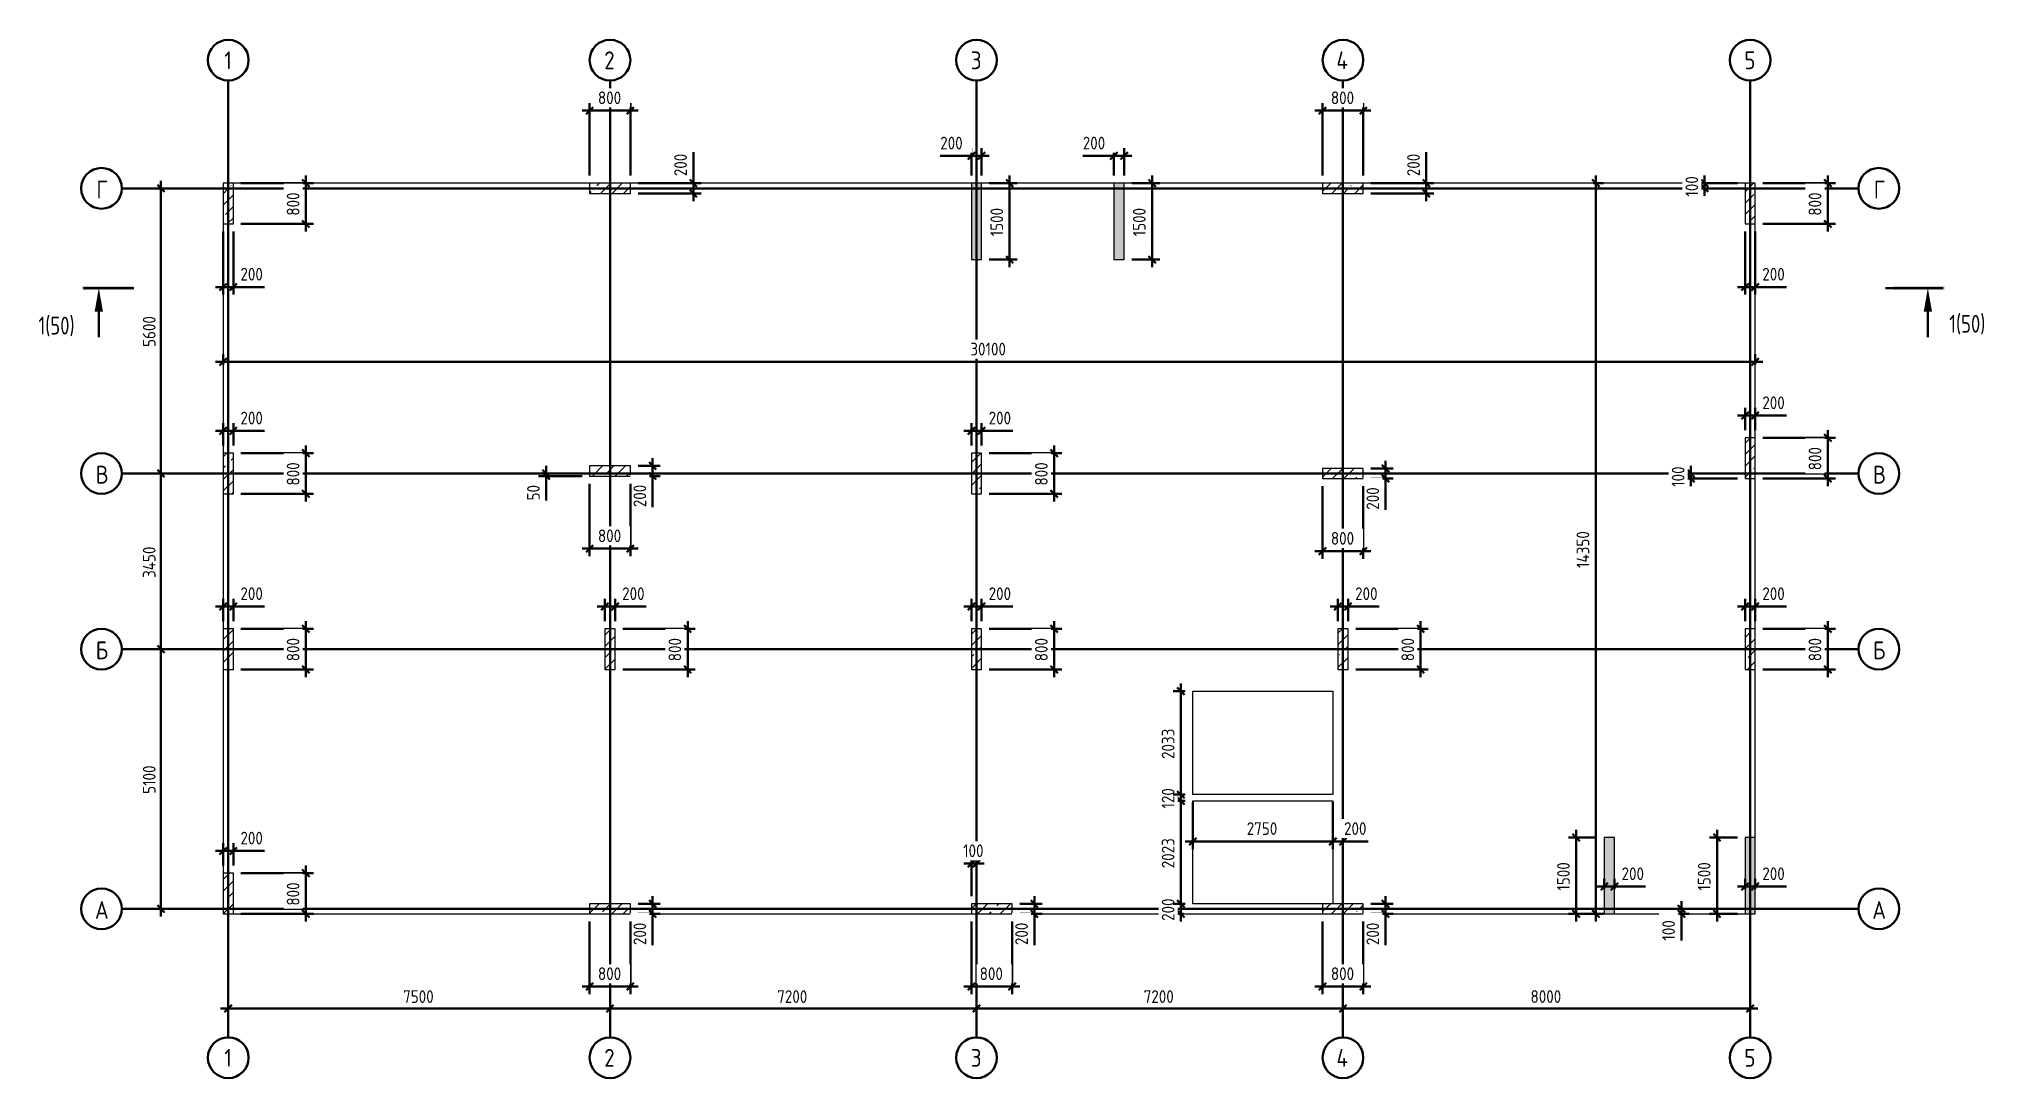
# Model space of a CAD drawing. Header units: millimetres. Extents: x -3720 to 34496, y -3324 to 17085.
import ezdxf

# ---------------------------------------------------------------- set-up
doc = ezdxf.new("R2010")
doc.units = ezdxf.units.MM
doc.linetypes.add('ADSK_Линия сетки', pattern=[25, 20, -2.5, 0, -2.5])
for name, color, linetype, lineweight in [('A-ANNO-DIMS', 7, 'Continuous', 30), ('A-ANNO-DIMS-100', 7, 'Continuous', 30), ('G-ANNO-SYMB', 7, 'Continuous', 30), ('S-COLS', 7, 'Continuous', 9), ('S-GRID', 7, 'Continuous', 30), ('S-GRID-IDEN', 7, 'Continuous', 30)]:
    doc.layers.add(name, color=color, linetype=linetype, lineweight=lineweight)
doc.layers.add('A-FLOR', color=7, linetype='Continuous', lineweight=13, true_color=0x007f00)
doc.styles.add('GOST Common', font='GOST_Common_SpecSymbol_0.ttf', dxfattribs={"width": 0.9, "height": 350})
doc.styles.add('GOST Common_1', font='GOST_Common_SpecSymbol_0.ttf', dxfattribs={"width": 0.9, "height": 250})
doc.styles.add('GOST Common_2', font='GOST_Common_SpecSymbol_0.ttf', dxfattribs={"width": 0.8, "height": 350})
doc.dimstyles.new('0_Колонны_опалубка', dxfattribs={"dimscale": 304.8, "dimtxt": 251.428749, "dimasz": 0.463911, "dimexe": 0.492126, "dimexo": 0.492126, "dimgap": 0.164042, "dimtad": 1, "dimdec": 0, "dimzin": 0, "dimdsep": 46, "dimtxsty": 'GOST Common_1', "dimblk1": 'OBLIQUE', "dimblk2": 'OBLIQUE', "dimsah": 1, "dimcen": 0.09, "dimdle": 0.492126, "dimazin": 0, "dimtfac": 1, "dimtdec": 4, "dimtix": 1, "dimtmove": 1, "dimatfit": 3, "dimfxl": 1, "dimtvp": 1, "dimtfill": 1, "dimtolj": 1, "dimtzin": 0, "dimarcsym": 2})
doc.dimstyles.new('0_Колонны_опалубка_1', dxfattribs={"dimscale": 304.8, "dimtxt": 251.428749, "dimasz": 0.463911, "dimexe": 0.492126, "dimexo": 0.492126, "dimgap": 0.164042, "dimtad": 1, "dimdec": 0, "dimzin": 0, "dimdsep": 46, "dimtxsty": 'GOST Common_1', "dimblk1": 'OBLIQUE', "dimblk2": 'OBLIQUE', "dimsah": 1, "dimcen": 0.09, "dimdle": 0.492126, "dimazin": 0, "dimtfac": 1, "dimtdec": 4, "dimtix": 1, "dimtmove": 0, "dimatfit": 3, "dimfxl": 1, "dimtvp": 1, "dimtfill": 1, "dimtolj": 1, "dimtzin": 0, "dimarcsym": 2})
doc.dimstyles.new('0_Оси', dxfattribs={"dimscale": 304.8, "dimtxt": 251.428749, "dimasz": 0.463911, "dimexe": 0.492126, "dimexo": 0.492126, "dimgap": 0.098425, "dimtad": 1, "dimdec": 0, "dimzin": 0, "dimdsep": 46, "dimtxsty": 'GOST Common_1', "dimblk1": 'OBLIQUE', "dimblk2": 'OBLIQUE', "dimsah": 1, "dimcen": 0.09, "dimdle": 0.492126, "dimazin": 0, "dimtfac": 1, "dimtdec": 4, "dimtix": 1, "dimtmove": 0, "dimatfit": 3, "dimfxl": 1, "dimtvp": 1, "dimtfill": 1, "dimtolj": 1, "dimtzin": 0, "dimarcsym": 2})
pattern_1 = [(45, (0, 0), (-224.5064, 224.5064), []), (45, (224.5, 0), (-224.5064, 224.5064), [396.875, -79.375, 3.353, -76.022])]

msp = doc.modelspace()

# ---------------------------------------------------------------- texts
at = {"layer": 'G-ANNO-SYMB', "char_height": 350, "width": 923.544, "attachment_point": 1, "style": 'GOST Common_2'}
for insert in [(-3729.9, 11629.5), (33810.6, 11664.3)]:
    msp.add_mtext('1(50)', dxfattribs=dict(at, insert=insert))
at = {"layer": 'S-GRID-IDEN', "char_height": 350, "attachment_point": 1, "style": 'GOST Common'}
for s, insert, width in [('\\fGOST Common|b0|i0|c204|p34|;\\W.9;1', (-78.2, 16839.2), 187.595), ('\\fGOST Common|b0|i0|c204|p34|;\\W.9;2', (7386.2, 16839.2), 274.177), ('\\fGOST Common|b0|i0|c204|p34|;\\W.9;3', (14588.9, 16839.2), 266.962), ('\\fGOST Common|b0|i0|c204|p34|;\\W.9;4', (21771.4, 16839.2), 310.253), ('\\fGOST Common|b0|i0|c204|p34|;\\W.9;5', (29786.2, 16839.2), 274.177), ('\\fGOST Common|b0|i0|c204|p34|;\\W.9;Г', (-2589.7, 14302.6), 274.177), ('\\fGOST Common|b0|i0|c204|p34|;\\W.9;Г', (32328.8, 14302.6), 274.177), ('\\fGOST Common|b0|i0|c204|p34|;\\W.9;В', (-2604.6, 8702.6), 310.253), ('\\fGOST Common|b0|i0|c204|p34|;\\W.9;В', (32313.9, 8702.6), 310.253), ('\\fGOST Common|b0|i0|c204|p34|;\\W.9;Б', (-2604.6, 5252.6), 310.253), ('\\fGOST Common|b0|i0|c204|p34|;\\W.9;Б', (32313.9, 5252.6), 310.253), ('\\fGOST Common|b0|i0|c204|p34|;\\W.9;А', (-2619.4, 152.6), 346.329), ('\\fGOST Common|b0|i0|c204|p34|;\\W.9;А', (32299.1, 152.6), 346.329), ('\\fGOST Common|b0|i0|c204|p34|;\\W.9;1', (-78.2, -2751.1), 187.595), ('\\fGOST Common|b0|i0|c204|p34|;\\W.9;2', (7386.2, -2751.1), 274.177), ('\\fGOST Common|b0|i0|c204|p34|;\\W.9;3', (14588.9, -2751.1), 266.962), ('\\fGOST Common|b0|i0|c204|p34|;\\W.9;4', (21771.4, -2751.1), 310.253), ('\\fGOST Common|b0|i0|c204|p34|;\\W.9;5', (29786.2, -2751.1), 274.177)]:
    msp.add_mtext(s, dxfattribs=dict(at, insert=insert, width=width))

# ---------------------------------------------------------------- blocks, each defined once
blk = doc.blocks.new('Ось сетки - Круг_Ø8 мм-2643-Этаж 1_ План размещения вертикальных конструкций')
at = {"layer": 'S-GRID-IDEN'}
for start, end in [(360, 180), (180, 360)]:
    blk.add_arc((0, 0), 4, start, end, dxfattribs=at)
blk = doc.blocks.new('DIMBLOCK1-Этаж 1_ План размещения вертикальных конструкций')
at = {"layer": 'A-ANNO-DIMS-100', "color": 163, "true_color": 0x8080c0}
for p, q in [((-100, 850), (-100, 1288)), ((-100, 1138), (-29, 1208)), ((100, 850), (100, 1288)), ((100, 1138), (171, 1208)), ((-250, 1138), (250, 1138)), ((-100, 1138), (-171, 1067)), ((-100, 1138), (-100, 850)), ((239, 1138), (0, 1138)), ((100, 1138), (29, 1067)), ((100, 1138), (100, 850)), ((712, 1138), (239, 1138))]:
    blk.add_line(p, q, dxfattribs=at)
at = {"layer": 'A-ANNO-DIMS-100', "color": 0, "insert": (239, 1514), "char_height": 250, "width": 567.63, "attachment_point": 1, "line_spacing_factor": 1.022761, "style": 'GOST Common_1', "bg_fill": 3, "box_fill_scale": 1.25, "bg_fill_color": 256, "bg_fill_true_color": 13158600, "bg_fill_transparency": 0}
blk.add_mtext('200', dxfattribs=at)
blk = doc.blocks.new('_Oblique')
at = {"color": 0, "linetype": 'ByBlock', "lineweight": -2}
blk.add_line((-0.5, -0.5), (0.5, 0.5), dxfattribs=at)
blk = doc.blocks.new('DIMBLOCK2-Этаж 1_ План размещения вертикальных конструкций')
at = {"layer": 'A-ANNO-DIMS-100', "color": 163, "true_color": 0x8080c0}
for p, q in [((1526, 700), (1455, 771)), ((1526, -250), (1526, 850)), ((250, 700), (1676, 700)), ((1526, 700), (250, 700)), ((1526, 700), (1596, 629)), ((250, -100), (1676, -100)), ((1526, -100), (250, -100)), ((1526, -100), (1455, -29)), ((1526, -100), (1596, -171))]:
    blk.add_line(p, q, dxfattribs=at)
at = {"layer": 'A-ANNO-DIMS-100', "color": 0, "insert": (1149, 63), "char_height": 250, "width": 567.63, "attachment_point": 1, "rotation": 90, "line_spacing_factor": 1.022761, "style": 'GOST Common_1', "bg_fill": 3, "box_fill_scale": 1.25, "bg_fill_color": 256, "bg_fill_true_color": 13158600, "bg_fill_transparency": 0}
blk.add_mtext('800', dxfattribs=at)
blk = doc.blocks.new('DIMBLOCK3-Этаж 1_ План размещения вертикальных конструкций')
at = {"layer": 'A-ANNO-DIMS-100', "color": 163, "true_color": 0x8080c0}
for p, q in [((8050, 100), (8488, 100)), ((8338, 100), (8050, 100)), ((8338, 100), (8267, 171)), ((8338, 250), (8338, -250)), ((8338, 100), (8408, 29)), ((8050, -100), (8488, -100)), ((8338, -100), (8050, -100)), ((8338, -100), (8267, -29)), ((8338, -239), (8338, 0)), ((8338, -100), (8408, -171)), ((8338, -712), (8338, -239))]:
    blk.add_line(p, q, dxfattribs=at)
at = {"layer": 'A-ANNO-DIMS-100', "color": 0, "insert": (7961, -712), "char_height": 250, "width": 567.63, "attachment_point": 1, "rotation": 90, "line_spacing_factor": 1.022761, "style": 'GOST Common_1', "bg_fill": 3, "box_fill_scale": 1.25, "bg_fill_color": 256, "bg_fill_true_color": 13158600, "bg_fill_transparency": 0}
blk.add_mtext('200', dxfattribs=at)
blk = doc.blocks.new('DIMBLOCK4-Этаж 1_ План размещения вертикальных конструкций')
at = {"layer": 'A-ANNO-DIMS-100', "color": 163, "true_color": 0x8080c0}
for p, q in [((7100, -250), (7100, -1676)), ((7100, -1526), (7100, -250)), ((7900, -250), (7900, -1676)), ((7900, -1526), (7900, -250)), ((6950, -1526), (8050, -1526)), ((7100, -1526), (7029, -1596)), ((7100, -1526), (7171, -1455)), ((7900, -1526), (7829, -1596)), ((7900, -1526), (7971, -1455))]:
    blk.add_line(p, q, dxfattribs=at)
at = {"layer": 'A-ANNO-DIMS-100', "color": 0, "insert": (7263, -1149), "char_height": 250, "width": 567.63, "attachment_point": 1, "line_spacing_factor": 1.022761, "style": 'GOST Common_1', "bg_fill": 3, "box_fill_scale": 1.25, "bg_fill_color": 256, "bg_fill_true_color": 13158600, "bg_fill_transparency": 0}
blk.add_mtext('800', dxfattribs=at)
blk = doc.blocks.new('DIMBLOCK5-Этаж 1_ План размещения вертикальных конструкций')
at = {"layer": 'A-ANNO-DIMS-100', "color": 163, "true_color": 0x8080c0}
for p, q in [((15550, 100), (15988, 100)), ((15838, 100), (15550, 100)), ((15838, 100), (15767, 171)), ((15838, 250), (15838, -250)), ((15838, 100), (15908, 29)), ((15550, -100), (15988, -100)), ((15838, -100), (15550, -100)), ((15838, -100), (15767, -29)), ((15838, -239), (15838, 0)), ((15838, -100), (15908, -171)), ((15838, -712), (15838, -239))]:
    blk.add_line(p, q, dxfattribs=at)
at = {"layer": 'A-ANNO-DIMS-100', "color": 0, "insert": (15461, -712), "char_height": 250, "width": 567.63, "attachment_point": 1, "rotation": 90, "line_spacing_factor": 1.022761, "style": 'GOST Common_1', "bg_fill": 3, "box_fill_scale": 1.25, "bg_fill_color": 256, "bg_fill_true_color": 13158600, "bg_fill_transparency": 0}
blk.add_mtext('200', dxfattribs=at)
blk = doc.blocks.new('DIMBLOCK6-Этаж 1_ План размещения вертикальных конструкций')
at = {"layer": 'A-ANNO-DIMS-100', "color": 163, "true_color": 0x8080c0}
for p, q in [((14600, -250), (14600, -1676)), ((14600, -1526), (14600, -250)), ((15400, -250), (15400, -1676)), ((15400, -1526), (15400, -250)), ((14450, -1526), (15550, -1526)), ((14600, -1526), (14529, -1596)), ((14600, -1526), (14671, -1455)), ((15400, -1526), (15329, -1596)), ((15400, -1526), (15471, -1455))]:
    blk.add_line(p, q, dxfattribs=at)
at = {"layer": 'A-ANNO-DIMS-100', "color": 0, "insert": (14763, -1149), "char_height": 250, "width": 567.63, "attachment_point": 1, "line_spacing_factor": 1.022761, "style": 'GOST Common_1', "bg_fill": 3, "box_fill_scale": 1.25, "bg_fill_color": 256, "bg_fill_true_color": 13158600, "bg_fill_transparency": 0}
blk.add_mtext('800', dxfattribs=at)
blk = doc.blocks.new('DIMBLOCK7-Этаж 1_ План размещения вертикальных конструкций')
at = {"layer": 'A-ANNO-DIMS-100', "color": 163, "true_color": 0x8080c0}
for p, q in [((22450, 100), (22888, 100)), ((22738, 100), (22450, 100)), ((22738, 100), (22667, 171)), ((22738, 250), (22738, -250)), ((22738, 100), (22808, 29)), ((22450, -100), (22888, -100)), ((22738, -100), (22450, -100)), ((22738, -100), (22667, -29)), ((22738, -239), (22738, 0)), ((22738, -100), (22808, -171)), ((22738, -712), (22738, -239))]:
    blk.add_line(p, q, dxfattribs=at)
at = {"layer": 'A-ANNO-DIMS-100', "color": 0, "insert": (22361, -712), "char_height": 250, "width": 567.63, "attachment_point": 1, "rotation": 90, "line_spacing_factor": 1.022761, "style": 'GOST Common_1', "bg_fill": 3, "box_fill_scale": 1.25, "bg_fill_color": 256, "bg_fill_true_color": 13158600, "bg_fill_transparency": 0}
blk.add_mtext('200', dxfattribs=at)
blk = doc.blocks.new('DIMBLOCK8-Этаж 1_ План размещения вертикальных конструкций')
at = {"layer": 'A-ANNO-DIMS-100', "color": 163, "true_color": 0x8080c0}
for p, q in [((21500, -250), (21500, -1676)), ((21500, -1526), (21500, -250)), ((22300, -250), (22300, -1676)), ((22300, -1526), (22300, -250)), ((21350, -1526), (22450, -1526)), ((21500, -1526), (21429, -1596)), ((21500, -1526), (21571, -1455)), ((22300, -1526), (22229, -1596)), ((22300, -1526), (22371, -1455))]:
    blk.add_line(p, q, dxfattribs=at)
at = {"layer": 'A-ANNO-DIMS-100', "color": 0, "insert": (21663, -1149), "char_height": 250, "width": 567.63, "attachment_point": 1, "line_spacing_factor": 1.022761, "style": 'GOST Common_1', "bg_fill": 3, "box_fill_scale": 1.25, "bg_fill_color": 256, "bg_fill_true_color": 13158600, "bg_fill_transparency": 0}
blk.add_mtext('800', dxfattribs=at)
blk = doc.blocks.new('DIMBLOCK9-Этаж 1_ План размещения вертикальных конструкций')
at = {"layer": 'A-ANNO-DIMS-100', "color": 163, "true_color": 0x8080c0}
for p, q in [((-250, 5938), (250, 5938)), ((-100, 5938), (-171, 5867)), ((-100, 5650), (-100, 6088)), ((-100, 5938), (-29, 6008)), ((-100, 5938), (-100, 5650)), ((239, 5938), (0, 5938)), ((100, 5938), (29, 5867)), ((100, 5650), (100, 6088)), ((100, 5938), (171, 6008)), ((100, 5938), (100, 5650)), ((712, 5938), (239, 5938))]:
    blk.add_line(p, q, dxfattribs=at)
at = {"layer": 'A-ANNO-DIMS-100', "color": 0, "insert": (239, 6314), "char_height": 250, "width": 567.63, "attachment_point": 1, "line_spacing_factor": 1.022761, "style": 'GOST Common_1', "bg_fill": 3, "box_fill_scale": 1.25, "bg_fill_color": 256, "bg_fill_true_color": 13158600, "bg_fill_transparency": 0}
blk.add_mtext('200', dxfattribs=at)
blk = doc.blocks.new('DIMBLOCK10-Этаж 1_ План размещения вертикальных конструкций')
at = {"layer": 'A-ANNO-DIMS-100', "color": 163, "true_color": 0x8080c0}
for p, q in [((250, 5500), (1676, 5500)), ((1526, 5500), (250, 5500)), ((1526, 5500), (1455, 5571)), ((1526, 4550), (1526, 5650)), ((1526, 5500), (1596, 5429)), ((250, 4700), (1676, 4700)), ((1526, 4700), (250, 4700)), ((1526, 4700), (1455, 4771)), ((1526, 4700), (1596, 4629))]:
    blk.add_line(p, q, dxfattribs=at)
at = {"layer": 'A-ANNO-DIMS-100', "color": 0, "insert": (1149, 4863), "char_height": 250, "width": 567.63, "attachment_point": 1, "rotation": 90, "line_spacing_factor": 1.022761, "style": 'GOST Common_1', "bg_fill": 3, "box_fill_scale": 1.25, "bg_fill_color": 256, "bg_fill_true_color": 13158600, "bg_fill_transparency": 0}
blk.add_mtext('800', dxfattribs=at)
blk = doc.blocks.new('DIMBLOCK11-Этаж 1_ План размещения вертикальных конструкций')
at = {"layer": 'A-ANNO-DIMS-100', "color": 163, "true_color": 0x8080c0}
for p, q in [((7250, 5938), (7750, 5938)), ((7400, 5938), (7329, 5867)), ((7400, 5650), (7400, 6088)), ((7400, 5938), (7471, 6008)), ((7400, 5938), (7400, 5650)), ((7739, 5938), (7500, 5938)), ((7600, 5938), (7529, 5867)), ((7600, 5650), (7600, 6088)), ((7600, 5938), (7671, 6008)), ((7600, 5938), (7600, 5650)), ((8212, 5938), (7739, 5938))]:
    blk.add_line(p, q, dxfattribs=at)
at = {"layer": 'A-ANNO-DIMS-100', "color": 0, "insert": (7739, 6314), "char_height": 250, "width": 567.63, "attachment_point": 1, "line_spacing_factor": 1.022761, "style": 'GOST Common_1', "bg_fill": 3, "box_fill_scale": 1.25, "bg_fill_color": 256, "bg_fill_true_color": 13158600, "bg_fill_transparency": 0}
blk.add_mtext('200', dxfattribs=at)
blk = doc.blocks.new('DIMBLOCK12-Этаж 1_ План размещения вертикальных конструкций')
at = {"layer": 'A-ANNO-DIMS-100', "color": 163, "true_color": 0x8080c0}
for p, q in [((7750, 5500), (9176, 5500)), ((9026, 5500), (7750, 5500)), ((9026, 5500), (8955, 5571)), ((9026, 4550), (9026, 5650)), ((9026, 5500), (9096, 5429)), ((7750, 4700), (9176, 4700)), ((9026, 4700), (7750, 4700)), ((9026, 4700), (8955, 4771)), ((9026, 4700), (9096, 4629))]:
    blk.add_line(p, q, dxfattribs=at)
at = {"layer": 'A-ANNO-DIMS-100', "color": 0, "insert": (8649, 4863), "char_height": 250, "width": 567.63, "attachment_point": 1, "rotation": 90, "line_spacing_factor": 1.022761, "style": 'GOST Common_1', "bg_fill": 3, "box_fill_scale": 1.25, "bg_fill_color": 256, "bg_fill_true_color": 13158600, "bg_fill_transparency": 0}
blk.add_mtext('800', dxfattribs=at)
blk = doc.blocks.new('DIMBLOCK13-Этаж 1_ План размещения вертикальных конструкций')
at = {"layer": 'A-ANNO-DIMS-100', "color": 163, "true_color": 0x8080c0}
for p, q in [((14450, 5938), (14950, 5938)), ((14600, 5938), (14529, 5867)), ((14600, 5650), (14600, 6088)), ((14600, 5938), (14671, 6008)), ((14600, 5938), (14600, 5650)), ((14939, 5938), (14700, 5938)), ((14800, 5938), (14729, 5867)), ((14800, 5650), (14800, 6088)), ((14800, 5938), (14871, 6008)), ((14800, 5938), (14800, 5650)), ((15412, 5938), (14939, 5938))]:
    blk.add_line(p, q, dxfattribs=at)
at = {"layer": 'A-ANNO-DIMS-100', "color": 0, "insert": (14939, 6314), "char_height": 250, "width": 567.63, "attachment_point": 1, "line_spacing_factor": 1.022761, "style": 'GOST Common_1', "bg_fill": 3, "box_fill_scale": 1.25, "bg_fill_color": 256, "bg_fill_true_color": 13158600, "bg_fill_transparency": 0}
blk.add_mtext('200', dxfattribs=at)
blk = doc.blocks.new('DIMBLOCK14-Этаж 1_ План размещения вертикальных конструкций')
at = {"layer": 'A-ANNO-DIMS-100', "color": 163, "true_color": 0x8080c0}
for p, q in [((14950, 5500), (16376, 5500)), ((16226, 5500), (14950, 5500)), ((16226, 5500), (16155, 5571)), ((16226, 4550), (16226, 5650)), ((16226, 5500), (16296, 5429)), ((14950, 4700), (16376, 4700)), ((16226, 4700), (14950, 4700)), ((16226, 4700), (16155, 4771)), ((16226, 4700), (16296, 4629))]:
    blk.add_line(p, q, dxfattribs=at)
at = {"layer": 'A-ANNO-DIMS-100', "color": 0, "insert": (15849, 4863), "char_height": 250, "width": 567.63, "attachment_point": 1, "rotation": 90, "line_spacing_factor": 1.022761, "style": 'GOST Common_1', "bg_fill": 3, "box_fill_scale": 1.25, "bg_fill_color": 256, "bg_fill_true_color": 13158600, "bg_fill_transparency": 0}
blk.add_mtext('800', dxfattribs=at)
blk = doc.blocks.new('DIMBLOCK15-Этаж 1_ План размещения вертикальных конструкций')
at = {"layer": 'A-ANNO-DIMS-100', "color": 163, "true_color": 0x8080c0}
for p, q in [((21650, 5938), (22150, 5938)), ((21800, 5938), (21729, 5867)), ((21800, 5650), (21800, 6088)), ((21800, 5938), (21871, 6008)), ((21800, 5938), (21800, 5650)), ((22139, 5938), (21900, 5938)), ((22000, 5938), (21929, 5867)), ((22000, 5650), (22000, 6088)), ((22000, 5938), (22071, 6008)), ((22000, 5938), (22000, 5650)), ((22612, 5938), (22139, 5938))]:
    blk.add_line(p, q, dxfattribs=at)
at = {"layer": 'A-ANNO-DIMS-100', "color": 0, "insert": (22139, 6314), "char_height": 250, "width": 567.63, "attachment_point": 1, "line_spacing_factor": 1.022761, "style": 'GOST Common_1', "bg_fill": 3, "box_fill_scale": 1.25, "bg_fill_color": 256, "bg_fill_true_color": 13158600, "bg_fill_transparency": 0}
blk.add_mtext('200', dxfattribs=at)
blk = doc.blocks.new('DIMBLOCK16-Этаж 1_ План размещения вертикальных конструкций')
at = {"layer": 'A-ANNO-DIMS-100', "color": 163, "true_color": 0x8080c0}
for p, q in [((22150, 5500), (23576, 5500)), ((23426, 5500), (22150, 5500)), ((23426, 5500), (23355, 5571)), ((23426, 4550), (23426, 5650)), ((23426, 5500), (23496, 5429)), ((22150, 4700), (23576, 4700)), ((23426, 4700), (22150, 4700)), ((23426, 4700), (23355, 4771)), ((23426, 4700), (23496, 4629))]:
    blk.add_line(p, q, dxfattribs=at)
at = {"layer": 'A-ANNO-DIMS-100', "color": 0, "insert": (23049, 4863), "char_height": 250, "width": 567.63, "attachment_point": 1, "rotation": 90, "line_spacing_factor": 1.022761, "style": 'GOST Common_1', "bg_fill": 3, "box_fill_scale": 1.25, "bg_fill_color": 256, "bg_fill_true_color": 13158600, "bg_fill_transparency": 0}
blk.add_mtext('800', dxfattribs=at)
blk = doc.blocks.new('DIMBLOCK17-Этаж 1_ План размещения вертикальных конструкций')
at = {"layer": 'A-ANNO-DIMS-100', "color": 163, "true_color": 0x8080c0}
for p, q in [((29650, 5938), (30150, 5938)), ((29800, 5938), (29729, 5867)), ((29800, 5650), (29800, 6088)), ((29800, 5938), (29871, 6008)), ((29800, 5938), (29800, 5650)), ((30139, 5938), (29900, 5938)), ((30000, 5938), (29929, 5867)), ((30000, 5650), (30000, 6088)), ((30000, 5938), (30071, 6008)), ((30000, 5938), (30000, 5650)), ((30612, 5938), (30139, 5938))]:
    blk.add_line(p, q, dxfattribs=at)
at = {"layer": 'A-ANNO-DIMS-100', "color": 0, "insert": (30139, 6314), "char_height": 250, "width": 567.63, "attachment_point": 1, "line_spacing_factor": 1.022761, "style": 'GOST Common_1', "bg_fill": 3, "box_fill_scale": 1.25, "bg_fill_color": 256, "bg_fill_true_color": 13158600, "bg_fill_transparency": 0}
blk.add_mtext('200', dxfattribs=at)
blk = doc.blocks.new('DIMBLOCK18-Этаж 1_ План размещения вертикальных конструкций')
at = {"layer": 'A-ANNO-DIMS-100', "color": 163, "true_color": 0x8080c0}
for p, q in [((30150, 5500), (31576, 5500)), ((31426, 5500), (30150, 5500)), ((31426, 5500), (31355, 5571)), ((31426, 4550), (31426, 5650)), ((31426, 5500), (31496, 5429)), ((30150, 4700), (31576, 4700)), ((31426, 4700), (30150, 4700)), ((31426, 4700), (31355, 4771)), ((31426, 4700), (31496, 4629))]:
    blk.add_line(p, q, dxfattribs=at)
at = {"layer": 'A-ANNO-DIMS-100', "color": 0, "insert": (31049, 4863), "char_height": 250, "width": 567.63, "attachment_point": 1, "rotation": 90, "line_spacing_factor": 1.022761, "style": 'GOST Common_1', "bg_fill": 3, "box_fill_scale": 1.25, "bg_fill_color": 256, "bg_fill_true_color": 13158600, "bg_fill_transparency": 0}
blk.add_mtext('800', dxfattribs=at)
blk = doc.blocks.new('DIMBLOCK19-Этаж 1_ План размещения вертикальных конструкций')
at = {"layer": 'A-ANNO-DIMS-100', "color": 163, "true_color": 0x8080c0}
for p, q in [((9138, 14862), (9138, 14389)), ((8050, 14250), (9288, 14250)), ((9138, 14250), (8050, 14250)), ((9138, 14250), (9067, 14321)), ((9138, 13900), (9138, 14400)), ((9138, 14389), (9138, 14150)), ((9138, 14250), (9208, 14179)), ((8050, 14050), (9288, 14050)), ((9138, 14050), (8050, 14050)), ((9138, 14050), (9067, 14121)), ((9138, 14050), (9208, 13979))]:
    blk.add_line(p, q, dxfattribs=at)
at = {"layer": 'A-ANNO-DIMS-100', "color": 0, "insert": (8761, 14389), "char_height": 250, "width": 567.63, "attachment_point": 1, "rotation": 90, "line_spacing_factor": 1.022761, "style": 'GOST Common_1', "bg_fill": 3, "box_fill_scale": 1.25, "bg_fill_color": 256, "bg_fill_true_color": 13158600, "bg_fill_transparency": 0}
blk.add_mtext('200', dxfattribs=at)
blk = doc.blocks.new('DIMBLOCK20-Этаж 1_ План размещения вертикальных конструкций')
at = {"layer": 'A-ANNO-DIMS-100', "color": 163, "true_color": 0x8080c0}
for p, q in [((6950, 15676), (8050, 15676)), ((7100, 15676), (7029, 15605)), ((7100, 14400), (7100, 15826)), ((7100, 15676), (7171, 15746)), ((7100, 15676), (7100, 14400)), ((7900, 15676), (7829, 15605)), ((7900, 14400), (7900, 15826)), ((7900, 15676), (7971, 15746)), ((7900, 15676), (7900, 14400))]:
    blk.add_line(p, q, dxfattribs=at)
at = {"layer": 'A-ANNO-DIMS-100', "color": 0, "insert": (7263, 16053), "char_height": 250, "width": 567.63, "attachment_point": 1, "line_spacing_factor": 1.022761, "style": 'GOST Common_1', "bg_fill": 3, "box_fill_scale": 1.25, "bg_fill_color": 256, "bg_fill_true_color": 13158600, "bg_fill_transparency": 0}
blk.add_mtext('800', dxfattribs=at)
blk = doc.blocks.new('DIMBLOCK21-Этаж 1_ План размещения вертикальных конструкций')
at = {"layer": 'A-ANNO-DIMS-100', "color": 163, "true_color": 0x8080c0}
for p, q in [((14600, 14400), (14600, 14938)), ((14800, 14400), (14800, 14938)), ((13988, 14788), (14461, 14788)), ((14950, 14788), (14450, 14788)), ((14461, 14788), (14700, 14788)), ((14600, 14788), (14529, 14717)), ((14600, 14788), (14671, 14858)), ((14600, 14788), (14600, 14400)), ((14800, 14788), (14729, 14717)), ((14800, 14788), (14871, 14858)), ((14800, 14788), (14800, 14400))]:
    blk.add_line(p, q, dxfattribs=at)
at = {"layer": 'A-ANNO-DIMS-100', "color": 0, "insert": (13988, 15164), "char_height": 250, "width": 567.63, "attachment_point": 1, "line_spacing_factor": 1.022761, "style": 'GOST Common_1', "bg_fill": 3, "box_fill_scale": 1.25, "bg_fill_color": 256, "bg_fill_true_color": 13158600, "bg_fill_transparency": 0}
blk.add_mtext('200', dxfattribs=at)
blk = doc.blocks.new('DIMBLOCK22-Этаж 1_ План размещения вертикальных конструкций')
at = {"layer": 'A-ANNO-DIMS-100', "color": 163, "true_color": 0x8080c0}
for p, q in [((14950, 14250), (15501, 14250)), ((15351, 14250), (14950, 14250)), ((15351, 14250), (15280, 14321)), ((15351, 12600), (15351, 14400)), ((15351, 14250), (15422, 14179)), ((14950, 12750), (15501, 12750)), ((15351, 12750), (14950, 12750)), ((15351, 12750), (15280, 12821)), ((15351, 12750), (15422, 12679))]:
    blk.add_line(p, q, dxfattribs=at)
at = {"layer": 'A-ANNO-DIMS-100', "color": 0, "insert": (14974, 13208), "char_height": 250, "width": 700.59, "attachment_point": 1, "rotation": 90, "line_spacing_factor": 1.022761, "style": 'GOST Common_1', "bg_fill": 3, "box_fill_scale": 1.25, "bg_fill_color": 256, "bg_fill_true_color": 13158600, "bg_fill_transparency": 0}
blk.add_mtext('1500', dxfattribs=at)
blk = doc.blocks.new('DIMBLOCK23-Этаж 1_ План размещения вертикальных конструкций')
at = {"layer": 'A-ANNO-DIMS-100', "color": 163, "true_color": 0x8080c0}
for p, q in [((23538, 14862), (23538, 14389)), ((22450, 14250), (23688, 14250)), ((23538, 14250), (22450, 14250)), ((23538, 14250), (23467, 14321)), ((23538, 13900), (23538, 14400)), ((23538, 14389), (23538, 14150)), ((23538, 14250), (23608, 14179)), ((22450, 14050), (23688, 14050)), ((23538, 14050), (22450, 14050)), ((23538, 14050), (23467, 14121)), ((23538, 14050), (23608, 13979))]:
    blk.add_line(p, q, dxfattribs=at)
at = {"layer": 'A-ANNO-DIMS-100', "color": 0, "insert": (23161, 14389), "char_height": 250, "width": 567.63, "attachment_point": 1, "rotation": 90, "line_spacing_factor": 1.022761, "style": 'GOST Common_1', "bg_fill": 3, "box_fill_scale": 1.25, "bg_fill_color": 256, "bg_fill_true_color": 13158600, "bg_fill_transparency": 0}
blk.add_mtext('200', dxfattribs=at)
blk = doc.blocks.new('DIMBLOCK24-Этаж 1_ План размещения вертикальных конструкций')
at = {"layer": 'A-ANNO-DIMS-100', "color": 163, "true_color": 0x8080c0}
for p, q in [((21350, 15676), (22450, 15676)), ((21500, 15676), (21429, 15605)), ((21500, 14400), (21500, 15826)), ((21500, 15676), (21571, 15746)), ((21500, 15676), (21500, 14400)), ((22300, 15676), (22229, 15605)), ((22300, 14400), (22300, 15826)), ((22300, 15676), (22371, 15746)), ((22300, 15676), (22300, 14400))]:
    blk.add_line(p, q, dxfattribs=at)
at = {"layer": 'A-ANNO-DIMS-100', "color": 0, "insert": (21663, 16053), "char_height": 250, "width": 567.63, "attachment_point": 1, "line_spacing_factor": 1.022761, "style": 'GOST Common_1', "bg_fill": 3, "box_fill_scale": 1.25, "bg_fill_color": 256, "bg_fill_true_color": 13158600, "bg_fill_transparency": 0}
blk.add_mtext('800', dxfattribs=at)
blk = doc.blocks.new('DIMBLOCK25-Этаж 1_ План размещения вертикальных конструкций')
at = {"layer": 'A-ANNO-DIMS-100', "color": 163, "true_color": 0x8080c0}
for p, q in [((-100, 13300), (-100, 12062)), ((-100, 12212), (-100, 13300)), ((100, 13300), (100, 12062)), ((100, 12212), (100, 13300)), ((-100, 12212), (-29, 12283)), ((100, 12212), (171, 12283)), ((-250, 12212), (250, 12212)), ((-100, 12212), (-171, 12142)), ((239, 12212), (0, 12212)), ((100, 12212), (29, 12142)), ((712, 12212), (239, 12212))]:
    blk.add_line(p, q, dxfattribs=at)
at = {"layer": 'A-ANNO-DIMS-100', "color": 0, "insert": (239, 12589), "char_height": 250, "width": 567.63, "attachment_point": 1, "line_spacing_factor": 1.022761, "style": 'GOST Common_1', "bg_fill": 3, "box_fill_scale": 1.25, "bg_fill_color": 256, "bg_fill_true_color": 13158600, "bg_fill_transparency": 0}
blk.add_mtext('200', dxfattribs=at)
blk = doc.blocks.new('DIMBLOCK26-Этаж 1_ План размещения вертикальных конструкций')
at = {"layer": 'A-ANNO-DIMS-100', "color": 163, "true_color": 0x8080c0}
for p, q in [((250, 14250), (1676, 14250)), ((1526, 14250), (250, 14250)), ((1526, 14250), (1455, 14321)), ((1526, 14400), (1526, 13300)), ((1526, 14250), (1596, 14179)), ((250, 13450), (1676, 13450)), ((1526, 13450), (250, 13450)), ((1526, 13450), (1455, 13521)), ((1526, 13450), (1596, 13379))]:
    blk.add_line(p, q, dxfattribs=at)
at = {"layer": 'A-ANNO-DIMS-100', "color": 0, "insert": (1149, 13613), "char_height": 250, "width": 567.63, "attachment_point": 1, "rotation": 90, "line_spacing_factor": 1.022761, "style": 'GOST Common_1', "bg_fill": 3, "box_fill_scale": 1.25, "bg_fill_color": 256, "bg_fill_true_color": 13158600, "bg_fill_transparency": 0}
blk.add_mtext('800', dxfattribs=at)
blk = doc.blocks.new('DIMBLOCK27-Этаж 1_ План размещения вертикальных конструкций')
at = {"layer": 'A-ANNO-DIMS-100', "color": 163, "true_color": 0x8080c0}
for p, q in [((29800, 13300), (29800, 12062)), ((29800, 12212), (29800, 13300)), ((30000, 13300), (30000, 12062)), ((30000, 12212), (30000, 13300)), ((29800, 12212), (29871, 12283)), ((30000, 12212), (30071, 12283)), ((29650, 12212), (30150, 12212)), ((29800, 12212), (29729, 12142)), ((30139, 12212), (29900, 12212)), ((30000, 12212), (29929, 12142)), ((30612, 12212), (30139, 12212))]:
    blk.add_line(p, q, dxfattribs=at)
at = {"layer": 'A-ANNO-DIMS-100', "color": 0, "insert": (30139, 12589), "char_height": 250, "width": 567.63, "attachment_point": 1, "line_spacing_factor": 1.022761, "style": 'GOST Common_1', "bg_fill": 3, "box_fill_scale": 1.25, "bg_fill_color": 256, "bg_fill_true_color": 13158600, "bg_fill_transparency": 0}
blk.add_mtext('200', dxfattribs=at)
blk = doc.blocks.new('DIMBLOCK28-Этаж 1_ План размещения вертикальных конструкций')
at = {"layer": 'A-ANNO-DIMS-100', "color": 163, "true_color": 0x8080c0}
for p, q in [((30150, 14250), (31576, 14250)), ((31426, 14250), (30150, 14250)), ((31426, 14250), (31355, 14321)), ((31426, 14400), (31426, 13300)), ((31426, 14250), (31496, 14179)), ((30150, 13450), (31576, 13450)), ((31426, 13450), (30150, 13450)), ((31426, 13450), (31355, 13521)), ((31426, 13450), (31496, 13379))]:
    blk.add_line(p, q, dxfattribs=at)
at = {"layer": 'A-ANNO-DIMS-100', "color": 0, "insert": (31049, 13613), "char_height": 250, "width": 567.63, "attachment_point": 1, "rotation": 90, "line_spacing_factor": 1.022761, "style": 'GOST Common_1', "bg_fill": 3, "box_fill_scale": 1.25, "bg_fill_color": 256, "bg_fill_true_color": 13158600, "bg_fill_transparency": 0}
blk.add_mtext('800', dxfattribs=at)
blk = doc.blocks.new('DIMBLOCK29-Этаж 1_ План размещения вертикальных конструкций')
at = {"layer": 'A-ANNO-DIMS-100', "color": 163, "true_color": 0x8080c0}
for p, q in [((8338, 8850), (8338, 8350)), ((8050, 8700), (8488, 8700)), ((8338, 8700), (8050, 8700)), ((8050, 8500), (8488, 8500)), ((8338, 8500), (8050, 8500)), ((8338, 8700), (8267, 8771)), ((8338, 8500), (8267, 8571)), ((8338, 8700), (8408, 8629)), ((8338, 8361), (8338, 8600)), ((8338, 8500), (8408, 8429)), ((8338, 7888), (8338, 8361))]:
    blk.add_line(p, q, dxfattribs=at)
at = {"layer": 'A-ANNO-DIMS-100', "color": 0, "insert": (7961, 7888), "char_height": 250, "width": 567.63, "attachment_point": 1, "rotation": 90, "line_spacing_factor": 1.022761, "style": 'GOST Common_1', "bg_fill": 3, "box_fill_scale": 1.25, "bg_fill_color": 256, "bg_fill_true_color": 13158600, "bg_fill_transparency": 0}
blk.add_mtext('200', dxfattribs=at)
blk = doc.blocks.new('DIMBLOCK30-Этаж 1_ План размещения вертикальных конструкций')
at = {"layer": 'A-ANNO-DIMS-100', "color": 163, "true_color": 0x8080c0}
for p, q in [((7100, 8350), (7100, 6924)), ((7100, 7074), (7100, 8350)), ((7900, 8350), (7900, 6924)), ((7900, 7074), (7900, 8350)), ((6950, 7074), (8050, 7074)), ((7100, 7074), (7029, 7004)), ((7100, 7074), (7171, 7145)), ((7900, 7074), (7829, 7004)), ((7900, 7074), (7971, 7145))]:
    blk.add_line(p, q, dxfattribs=at)
at = {"layer": 'A-ANNO-DIMS-100', "color": 0, "insert": (7263, 7451), "char_height": 250, "width": 567.63, "attachment_point": 1, "line_spacing_factor": 1.022761, "style": 'GOST Common_1', "bg_fill": 3, "box_fill_scale": 1.25, "bg_fill_color": 256, "bg_fill_true_color": 13158600, "bg_fill_transparency": 0}
blk.add_mtext('800', dxfattribs=at)
blk = doc.blocks.new('DIMBLOCK31-Этаж 1_ План размещения вертикальных конструкций')
at = {"layer": 'A-ANNO-DIMS-100', "color": 163, "true_color": 0x8080c0}
for p, q in [((14450, 9388), (14950, 9388)), ((14600, 9388), (14529, 9317)), ((14600, 9100), (14600, 9538)), ((14600, 9388), (14671, 9458)), ((14600, 9388), (14600, 9100)), ((14939, 9388), (14700, 9388)), ((14800, 9388), (14729, 9317)), ((14800, 9100), (14800, 9538)), ((14800, 9388), (14871, 9458)), ((14800, 9388), (14800, 9100)), ((15412, 9388), (14939, 9388))]:
    blk.add_line(p, q, dxfattribs=at)
at = {"layer": 'A-ANNO-DIMS-100', "color": 0, "insert": (14939, 9764), "char_height": 250, "width": 567.63, "attachment_point": 1, "line_spacing_factor": 1.022761, "style": 'GOST Common_1', "bg_fill": 3, "box_fill_scale": 1.25, "bg_fill_color": 256, "bg_fill_true_color": 13158600, "bg_fill_transparency": 0}
blk.add_mtext('200', dxfattribs=at)
blk = doc.blocks.new('DIMBLOCK32-Этаж 1_ План размещения вертикальных конструкций')
at = {"layer": 'A-ANNO-DIMS-100', "color": 163, "true_color": 0x8080c0}
for p, q in [((14950, 8950), (16376, 8950)), ((16226, 8950), (14950, 8950)), ((16226, 8950), (16155, 9021)), ((16226, 8000), (16226, 9100)), ((16226, 8950), (16296, 8879)), ((14950, 8150), (16376, 8150)), ((16226, 8150), (14950, 8150)), ((16226, 8150), (16155, 8221)), ((16226, 8150), (16296, 8079))]:
    blk.add_line(p, q, dxfattribs=at)
at = {"layer": 'A-ANNO-DIMS-100', "color": 0, "insert": (15849, 8313), "char_height": 250, "width": 567.63, "attachment_point": 1, "rotation": 90, "line_spacing_factor": 1.022761, "style": 'GOST Common_1', "bg_fill": 3, "box_fill_scale": 1.25, "bg_fill_color": 256, "bg_fill_true_color": 13158600, "bg_fill_transparency": 0}
blk.add_mtext('800', dxfattribs=at)
blk = doc.blocks.new('DIMBLOCK33-Этаж 1_ План размещения вертикальных конструкций')
at = {"layer": 'A-ANNO-DIMS-100', "color": 163, "true_color": 0x8080c0}
for p, q in [((22738, 8800), (22738, 8300)), ((22450, 8650), (22888, 8650)), ((22738, 8650), (22450, 8650)), ((22450, 8450), (22888, 8450)), ((22738, 8450), (22450, 8450)), ((22738, 8650), (22667, 8721)), ((22738, 8450), (22667, 8521)), ((22738, 8650), (22808, 8579)), ((22738, 8311), (22738, 8550)), ((22738, 8450), (22808, 8379)), ((22738, 7838), (22738, 8311))]:
    blk.add_line(p, q, dxfattribs=at)
at = {"layer": 'A-ANNO-DIMS-100', "color": 0, "insert": (22361, 7838), "char_height": 250, "width": 567.63, "attachment_point": 1, "rotation": 90, "line_spacing_factor": 1.022761, "style": 'GOST Common_1', "bg_fill": 3, "box_fill_scale": 1.25, "bg_fill_color": 256, "bg_fill_true_color": 13158600, "bg_fill_transparency": 0}
blk.add_mtext('200', dxfattribs=at)
blk = doc.blocks.new('DIMBLOCK34-Этаж 1_ План размещения вертикальных конструкций')
at = {"layer": 'A-ANNO-DIMS-100', "color": 163, "true_color": 0x8080c0}
for p, q in [((21500, 8300), (21500, 6874)), ((21500, 7024), (21500, 8300)), ((22300, 8300), (22300, 6874)), ((22300, 7024), (22300, 8300)), ((21350, 7024), (22450, 7024)), ((21500, 7024), (21429, 6954)), ((21500, 7024), (21571, 7095)), ((22300, 7024), (22229, 6954)), ((22300, 7024), (22371, 7095))]:
    blk.add_line(p, q, dxfattribs=at)
at = {"layer": 'A-ANNO-DIMS-100', "color": 0, "insert": (21663, 7401), "char_height": 250, "width": 567.63, "attachment_point": 1, "line_spacing_factor": 1.022761, "style": 'GOST Common_1', "bg_fill": 3, "box_fill_scale": 1.25, "bg_fill_color": 256, "bg_fill_true_color": 13158600, "bg_fill_transparency": 0}
blk.add_mtext('800', dxfattribs=at)
blk = doc.blocks.new('DIMBLOCK35-Этаж 1_ План размещения вертикальных конструкций')
at = {"layer": 'A-ANNO-DIMS-100', "color": 163, "true_color": 0x8080c0}
for p, q in [((-250, 9388), (250, 9388)), ((-100, 9388), (-171, 9317)), ((-100, 9100), (-100, 9538)), ((-100, 9388), (-29, 9458)), ((-100, 9388), (-100, 9100)), ((239, 9388), (0, 9388)), ((100, 9388), (29, 9317)), ((100, 9100), (100, 9538)), ((100, 9388), (171, 9458)), ((100, 9388), (100, 9100)), ((712, 9388), (239, 9388))]:
    blk.add_line(p, q, dxfattribs=at)
at = {"layer": 'A-ANNO-DIMS-100', "color": 0, "insert": (239, 9764), "char_height": 250, "width": 567.63, "attachment_point": 1, "line_spacing_factor": 1.022761, "style": 'GOST Common_1', "bg_fill": 3, "box_fill_scale": 1.25, "bg_fill_color": 256, "bg_fill_true_color": 13158600, "bg_fill_transparency": 0}
blk.add_mtext('200', dxfattribs=at)
blk = doc.blocks.new('DIMBLOCK36-Этаж 1_ План размещения вертикальных конструкций')
at = {"layer": 'A-ANNO-DIMS-100', "color": 163, "true_color": 0x8080c0}
for p, q in [((250, 8950), (1676, 8950)), ((1526, 8950), (250, 8950)), ((1526, 8950), (1455, 9021)), ((1526, 8000), (1526, 9100)), ((1526, 8950), (1596, 8879)), ((250, 8150), (1676, 8150)), ((1526, 8150), (250, 8150)), ((1526, 8150), (1455, 8221)), ((1526, 8150), (1596, 8079))]:
    blk.add_line(p, q, dxfattribs=at)
at = {"layer": 'A-ANNO-DIMS-100', "color": 0, "insert": (1149, 8313), "char_height": 250, "width": 567.63, "attachment_point": 1, "rotation": 90, "line_spacing_factor": 1.022761, "style": 'GOST Common_1', "bg_fill": 3, "box_fill_scale": 1.25, "bg_fill_color": 256, "bg_fill_true_color": 13158600, "bg_fill_transparency": 0}
blk.add_mtext('800', dxfattribs=at)
blk = doc.blocks.new('DIMBLOCK37-Этаж 1_ План размещения вертикальных конструкций')
at = {"layer": 'A-ANNO-DIMS-100', "color": 163, "true_color": 0x8080c0}
for p, q in [((29650, 9688), (30150, 9688)), ((29800, 9688), (29729, 9617)), ((29800, 9400), (29800, 9838)), ((29800, 9688), (29871, 9758)), ((29800, 9688), (29800, 9400)), ((30139, 9688), (29900, 9688)), ((30000, 9688), (29929, 9617)), ((30000, 9400), (30000, 9838)), ((30000, 9688), (30071, 9758)), ((30000, 9688), (30000, 9400)), ((30612, 9688), (30139, 9688))]:
    blk.add_line(p, q, dxfattribs=at)
at = {"layer": 'A-ANNO-DIMS-100', "color": 0, "insert": (30139, 10064), "char_height": 250, "width": 567.63, "attachment_point": 1, "line_spacing_factor": 1.022761, "style": 'GOST Common_1', "bg_fill": 3, "box_fill_scale": 1.25, "bg_fill_color": 256, "bg_fill_true_color": 13158600, "bg_fill_transparency": 0}
blk.add_mtext('200', dxfattribs=at)
blk = doc.blocks.new('DIMBLOCK38-Этаж 1_ План размещения вертикальных конструкций')
at = {"layer": 'A-ANNO-DIMS-100', "color": 163, "true_color": 0x8080c0}
for p, q in [((30150, 9250), (31576, 9250)), ((31426, 9250), (30150, 9250)), ((31426, 9250), (31355, 9321)), ((31426, 8300), (31426, 9400)), ((31426, 9250), (31496, 9179)), ((30150, 8450), (31576, 8450)), ((31426, 8450), (30150, 8450)), ((31426, 8450), (31355, 8521)), ((31426, 8450), (31496, 8379))]:
    blk.add_line(p, q, dxfattribs=at)
at = {"layer": 'A-ANNO-DIMS-100', "color": 0, "insert": (31049, 8613), "char_height": 250, "width": 567.63, "attachment_point": 1, "rotation": 90, "line_spacing_factor": 1.022761, "style": 'GOST Common_1', "bg_fill": 3, "box_fill_scale": 1.25, "bg_fill_color": 256, "bg_fill_true_color": 13158600, "bg_fill_transparency": 0}
blk.add_mtext('800', dxfattribs=at)
blk = doc.blocks.new('DIMBLOCK39-Этаж 1_ План размещения вертикальных конструкций')
at = {"layer": 'A-ANNO-DIMS-100', "color": 163, "true_color": 0x8080c0}
for p, q in [((18950, 2093), (18950, 1174)), ((18950, 1324), (18950, 2093)), ((21700, 2093), (21700, 1174)), ((21700, 1324), (21700, 2093)), ((18800, 1324), (21700, 1324)), ((18950, 1324), (18879, 1253)), ((18950, 1324), (19021, 1395)), ((21700, 1324), (21629, 1253)), ((21700, 1324), (21771, 1395))]:
    blk.add_line(p, q, dxfattribs=at)
at = {"layer": 'A-ANNO-DIMS-100', "color": 0, "insert": (20010, 1701), "char_height": 250, "width": 756.84, "attachment_point": 1, "line_spacing_factor": 1.022761, "style": 'GOST Common_1', "bg_fill": 3, "box_fill_scale": 1.25, "bg_fill_color": 256, "bg_fill_true_color": 13158600, "bg_fill_transparency": 0}
blk.add_mtext('2750', dxfattribs=at)
blk = doc.blocks.new('DIMBLOCK40-Этаж 1_ План размещения вертикальных конструкций')
at = {"layer": 'A-ANNO-DIMS-100', "color": 163, "true_color": 0x8080c0}
for p, q in [((21700, 2093), (21700, 1174)), ((21700, 1324), (21700, 2093)), ((21700, 1324), (21629, 1253)), ((21700, 1324), (21771, 1395)), ((21700, 1324), (22050, 1324)), ((21921, 1324), (21800, 1324)), ((21900, 1324), (21829, 1253)), ((21900, 1274), (21900, 1474)), ((21900, 1324), (21971, 1395)), ((21900, 1324), (21900, 1274)), ((22394, 1324), (21921, 1324))]:
    blk.add_line(p, q, dxfattribs=at)
at = {"layer": 'A-ANNO-DIMS-100', "color": 0, "insert": (21921, 1701), "char_height": 250, "width": 567.63, "attachment_point": 1, "line_spacing_factor": 1.022761, "style": 'GOST Common_1', "bg_fill": 3, "box_fill_scale": 1.25, "bg_fill_color": 256, "bg_fill_true_color": 13158600, "bg_fill_transparency": 0}
blk.add_mtext('200', dxfattribs=at)
blk = doc.blocks.new('DIMBLOCK41-Этаж 1_ План размещения вертикальных конструкций')
at = {"layer": 'A-ANNO-DIMS-100', "color": 163, "true_color": 0x8080c0}
for p, q in [((18800, 100), (18567, 100)), ((18717, 100), (18646, 171)), ((18717, -250), (18717, 100)), ((18717, 100), (18788, 29)), ((18717, 100), (18800, 100)), ((18767, -100), (18567, -100)), ((18717, -100), (18646, -29)), ((18717, -100), (18788, -171)), ((18717, -100), (18767, -100))]:
    blk.add_line(p, q, dxfattribs=at)
at = {"layer": 'A-ANNO-DIMS-100', "color": 0, "insert": (18340, -237), "char_height": 250, "width": 567.63, "attachment_point": 1, "rotation": 90, "line_spacing_factor": 1.022761, "style": 'GOST Common_1', "bg_fill": 3, "box_fill_scale": 1.25, "bg_fill_color": 256, "bg_fill_true_color": 13158600, "bg_fill_transparency": 0}
blk.add_mtext('200', dxfattribs=at)
blk = doc.blocks.new('DIMBLOCK42-Этаж 1_ План размещения вертикальных конструкций')
at = {"layer": 'A-ANNO-DIMS-100', "color": 163, "true_color": 0x8080c0}
for p, q in [((18800, 2123), (18567, 2123)), ((18717, 2123), (18646, 2193)), ((18717, 100), (18717, 2123)), ((18717, 2123), (18788, 2052)), ((18717, 2123), (18800, 2123)), ((18800, 100), (18567, 100)), ((18717, 100), (18646, 171)), ((18717, 100), (18788, 29)), ((18717, 100), (18800, 100))]:
    blk.add_line(p, q, dxfattribs=at)
at = {"layer": 'A-ANNO-DIMS-100', "color": 0, "insert": (18340, 796), "char_height": 250, "width": 756.84, "attachment_point": 1, "rotation": 90, "line_spacing_factor": 1.022761, "style": 'GOST Common_1', "bg_fill": 3, "box_fill_scale": 1.25, "bg_fill_color": 256, "bg_fill_true_color": 13158600, "bg_fill_transparency": 0}
blk.add_mtext('2023', dxfattribs=at)
blk = doc.blocks.new('DIMBLOCK43-Этаж 1_ План размещения вертикальных конструкций')
at = {"layer": 'A-ANNO-DIMS-100', "color": 163, "true_color": 0x8080c0}
for p, q in [((18717, 2243), (18646, 2313)), ((18800, 2243), (18567, 2243)), ((18800, 2123), (18567, 2123)), ((18717, 2123), (18646, 2193)), ((18717, 2123), (18717, 2243)), ((18717, 2243), (18788, 2172)), ((18717, 2243), (18800, 2243)), ((18717, 2123), (18788, 2052)), ((18717, 2123), (18800, 2123))]:
    blk.add_line(p, q, dxfattribs=at)
at = {"layer": 'A-ANNO-DIMS-100', "color": 0, "insert": (18340, 1969), "char_height": 250, "width": 511.38, "attachment_point": 1, "rotation": 90, "line_spacing_factor": 1.022761, "style": 'GOST Common_1', "bg_fill": 3, "box_fill_scale": 1.25, "bg_fill_color": 256, "bg_fill_true_color": 13158600, "bg_fill_transparency": 0}
blk.add_mtext('120', dxfattribs=at)
blk = doc.blocks.new('DIMBLOCK44-Этаж 1_ План размещения вертикальных конструкций')
at = {"layer": 'A-ANNO-DIMS-100', "color": 163, "true_color": 0x8080c0}
for p, q in [((18800, 4275), (18567, 4275)), ((18717, 4275), (18646, 4346)), ((18717, 2243), (18717, 4425)), ((18717, 4275), (18788, 4204)), ((18717, 4275), (18800, 4275)), ((18717, 2243), (18646, 2313)), ((18800, 2243), (18567, 2243)), ((18717, 2243), (18788, 2172)), ((18717, 2243), (18800, 2243))]:
    blk.add_line(p, q, dxfattribs=at)
at = {"layer": 'A-ANNO-DIMS-100', "color": 0, "insert": (18340, 2943), "char_height": 250, "width": 756.84, "attachment_point": 1, "rotation": 90, "line_spacing_factor": 1.022761, "style": 'GOST Common_1', "bg_fill": 3, "box_fill_scale": 1.25, "bg_fill_color": 256, "bg_fill_true_color": 13158600, "bg_fill_transparency": 0}
blk.add_mtext('2033', dxfattribs=at)
blk = doc.blocks.new('DIMBLOCK45-Этаж 1_ План размещения вертикальных конструкций')
at = {"layer": 'A-ANNO-DIMS-100', "color": 150, "true_color": 0x0080ff}
for p, q in [((0, -2005), (0, -1805)), ((0, -1955), (71, -1884)), ((7500, -2005), (7500, -1805)), ((7500, -1955), (7571, -1884)), ((-150, -1955), (7500, -1955)), ((0, -1955), (-71, -2026)), ((0, -1955), (0, -2005)), ((7500, -1955), (7429, -2026)), ((7500, -1955), (7500, -2005))]:
    blk.add_line(p, q, dxfattribs=at)
at = {"layer": 'A-ANNO-DIMS-100', "color": 0, "insert": (3435, -1598), "char_height": 250, "width": 756.84, "attachment_point": 1, "line_spacing_factor": 1.022761, "style": 'GOST Common_1', "bg_fill": 3, "box_fill_scale": 1.25, "bg_fill_color": 256, "bg_fill_true_color": 13158600, "bg_fill_transparency": 0}
blk.add_mtext('7500', dxfattribs=at)
blk = doc.blocks.new('DIMBLOCK46-Этаж 1_ План размещения вертикальных конструкций')
at = {"layer": 'A-ANNO-DIMS-100', "color": 150, "true_color": 0x0080ff}
for p, q in [((7500, -2005), (7500, -1805)), ((7500, -1955), (7571, -1884)), ((14700, -2005), (14700, -1805)), ((14700, -1955), (14771, -1884)), ((7500, -1955), (7429, -2026)), ((7500, -1955), (14700, -1955)), ((7500, -1955), (7500, -2005)), ((14700, -1955), (14629, -2026)), ((14700, -1955), (14700, -2005))]:
    blk.add_line(p, q, dxfattribs=at)
at = {"layer": 'A-ANNO-DIMS-100', "color": 0, "insert": (10785, -1598), "char_height": 250, "width": 756.84, "attachment_point": 1, "line_spacing_factor": 1.022761, "style": 'GOST Common_1', "bg_fill": 3, "box_fill_scale": 1.25, "bg_fill_color": 256, "bg_fill_true_color": 13158600, "bg_fill_transparency": 0}
blk.add_mtext('7200', dxfattribs=at)
blk = doc.blocks.new('DIMBLOCK47-Этаж 1_ План размещения вертикальных конструкций')
at = {"layer": 'A-ANNO-DIMS-100', "color": 150, "true_color": 0x0080ff}
for p, q in [((14700, -2005), (14700, -1805)), ((14700, -1955), (14771, -1884)), ((21900, -2005), (21900, -1805)), ((21900, -1955), (21971, -1884)), ((14700, -1955), (14629, -2026)), ((14700, -1955), (21900, -1955)), ((14700, -1955), (14700, -2005)), ((21900, -1955), (21829, -2026)), ((21900, -1955), (21900, -2005))]:
    blk.add_line(p, q, dxfattribs=at)
at = {"layer": 'A-ANNO-DIMS-100', "color": 0, "insert": (17985, -1598), "char_height": 250, "width": 756.84, "attachment_point": 1, "line_spacing_factor": 1.022761, "style": 'GOST Common_1', "bg_fill": 3, "box_fill_scale": 1.25, "bg_fill_color": 256, "bg_fill_true_color": 13158600, "bg_fill_transparency": 0}
blk.add_mtext('7200', dxfattribs=at)
blk = doc.blocks.new('DIMBLOCK48-Этаж 1_ План размещения вертикальных конструкций')
at = {"layer": 'A-ANNO-DIMS-100', "color": 150, "true_color": 0x0080ff}
for p, q in [((21900, -2005), (21900, -1805)), ((21900, -1955), (21971, -1884)), ((29900, -2005), (29900, -1805)), ((29900, -1955), (29971, -1884)), ((21900, -1955), (21829, -2026)), ((21900, -1955), (30050, -1955)), ((21900, -1955), (21900, -2005)), ((29900, -1955), (29829, -2026)), ((29900, -1955), (29900, -2005))]:
    blk.add_line(p, q, dxfattribs=at)
at = {"layer": 'A-ANNO-DIMS-100', "color": 0, "insert": (25585, -1598), "char_height": 250, "width": 756.84, "attachment_point": 1, "line_spacing_factor": 1.022761, "style": 'GOST Common_1', "bg_fill": 3, "box_fill_scale": 1.25, "bg_fill_color": 256, "bg_fill_true_color": 13158600, "bg_fill_transparency": 0}
blk.add_mtext('8000', dxfattribs=at)
blk = doc.blocks.new('DIMBLOCK49-Этаж 1_ План размещения вертикальных конструкций')
at = {"layer": 'A-ANNO-DIMS-100', "color": 150, "true_color": 0x0080ff}
for p, q in [((-1322, 14150), (-1392, 14221)), ((-1372, 14150), (-1172, 14150)), ((-1322, 14150), (-1372, 14150)), ((-1322, 14300), (-1322, 8550)), ((-1322, 14150), (-1251, 14079)), ((-1322, 8550), (-1392, 8621)), ((-1372, 8550), (-1172, 8550)), ((-1322, 8550), (-1372, 8550)), ((-1322, 8550), (-1251, 8479))]:
    blk.add_line(p, q, dxfattribs=at)
at = {"layer": 'A-ANNO-DIMS-100', "color": 0, "insert": (-1678, 11035), "char_height": 250, "width": 756.84, "attachment_point": 1, "rotation": 90, "line_spacing_factor": 1.022761, "style": 'GOST Common_1', "bg_fill": 3, "box_fill_scale": 1.25, "bg_fill_color": 256, "bg_fill_true_color": 13158600, "bg_fill_transparency": 0}
blk.add_mtext('5600', dxfattribs=at)
blk = doc.blocks.new('DIMBLOCK50-Этаж 1_ План размещения вертикальных конструкций')
at = {"layer": 'A-ANNO-DIMS-100', "color": 150, "true_color": 0x0080ff}
for p, q in [((-1322, 8550), (-1392, 8621)), ((-1372, 8550), (-1172, 8550)), ((-1322, 8550), (-1372, 8550)), ((-1322, 8550), (-1322, 5100)), ((-1322, 8550), (-1251, 8479)), ((-1322, 5100), (-1392, 5171)), ((-1372, 5100), (-1172, 5100)), ((-1322, 5100), (-1372, 5100)), ((-1322, 5100), (-1251, 5029))]:
    blk.add_line(p, q, dxfattribs=at)
at = {"layer": 'A-ANNO-DIMS-100', "color": 0, "insert": (-1678, 6499), "char_height": 250, "width": 782.41, "attachment_point": 1, "rotation": 90, "line_spacing_factor": 1.022761, "style": 'GOST Common_1', "bg_fill": 3, "box_fill_scale": 1.25, "bg_fill_color": 256, "bg_fill_true_color": 13158600, "bg_fill_transparency": 0}
blk.add_mtext('3450', dxfattribs=at)
blk = doc.blocks.new('DIMBLOCK51-Этаж 1_ План размещения вертикальных конструкций')
at = {"layer": 'A-ANNO-DIMS-100', "color": 150, "true_color": 0x0080ff}
for p, q in [((-1322, 5100), (-1392, 5171)), ((-1372, 5100), (-1172, 5100)), ((-1322, 5100), (-1372, 5100)), ((-1322, 5100), (-1322, -150)), ((-1322, 5100), (-1251, 5029)), ((-1322, 0), (-1392, 71)), ((-1372, 0), (-1172, 0)), ((-1322, 0), (-1372, 0)), ((-1322, 0), (-1251, -71))]:
    blk.add_line(p, q, dxfattribs=at)
at = {"layer": 'A-ANNO-DIMS-100', "color": 0, "insert": (-1678, 2258), "char_height": 250, "width": 700.59, "attachment_point": 1, "rotation": 90, "line_spacing_factor": 1.022761, "style": 'GOST Common_1', "bg_fill": 3, "box_fill_scale": 1.25, "bg_fill_color": 256, "bg_fill_true_color": 13158600, "bg_fill_transparency": 0}
blk.add_mtext('5100', dxfattribs=at)
blk = doc.blocks.new('DIMBLOCK52-Этаж 1_ План размещения вертикальных конструкций')
at = {"layer": 'A-ANNO-DIMS-100', "color": 163, "true_color": 0x8080c0}
for p, q in [((14450, 890), (14850, 890)), ((14600, 890), (14529, 819)), ((14600, 250), (14600, 1040)), ((14600, 890), (14671, 960)), ((14600, 890), (14600, 250)), ((14700, 890), (14629, 819)), ((14700, 840), (14700, 1040)), ((14700, 890), (14771, 960)), ((14700, 890), (14700, 840))]:
    blk.add_line(p, q, dxfattribs=at)
at = {"layer": 'A-ANNO-DIMS-100', "color": 0, "insert": (14437, 1266), "char_height": 250, "width": 511.38, "attachment_point": 1, "line_spacing_factor": 1.022761, "style": 'GOST Common_1', "bg_fill": 3, "box_fill_scale": 1.25, "bg_fill_color": 256, "bg_fill_true_color": 13158600, "bg_fill_transparency": 0}
blk.add_mtext('100', dxfattribs=at)
blk = doc.blocks.new('DIMBLOCK53-Этаж 1_ План размещения вертикальных конструкций')
at = {"layer": 'A-ANNO-DIMS-100', "color": 163, "true_color": 0x8080c0}
for p, q in [((28549, 0), (28478, 71)), ((28549, 150), (28549, -250)), ((28549, -100), (28478, -29)), ((28499, 0), (28699, 0)), ((28549, 0), (28499, 0)), ((28499, -100), (28699, -100)), ((28549, -100), (28499, -100)), ((28549, 0), (28620, -71)), ((28549, -198), (28549, -50)), ((28549, -100), (28620, -171)), ((28549, -624), (28549, -198))]:
    blk.add_line(p, q, dxfattribs=at)
at = {"layer": 'A-ANNO-DIMS-100', "color": 0, "insert": (28172, -624), "char_height": 250, "width": 511.38, "attachment_point": 1, "rotation": 90, "line_spacing_factor": 1.022761, "style": 'GOST Common_1', "bg_fill": 3, "box_fill_scale": 1.25, "bg_fill_color": 256, "bg_fill_true_color": 13158600, "bg_fill_transparency": 0}
blk.add_mtext('100', dxfattribs=at)
blk = doc.blocks.new('DIMBLOCK54-Этаж 1_ План размещения вертикальных конструкций')
at = {"layer": 'A-ANNO-DIMS-100', "color": 163, "true_color": 0x8080c0}
for p, q in [((28787, 8550), (28587, 8550)), ((29650, 8450), (28587, 8450)), ((28737, 8550), (28666, 8621)), ((28737, 8450), (28666, 8521)), ((28737, 8300), (28737, 8700)), ((28737, 8550), (28807, 8479)), ((28737, 8550), (28787, 8550)), ((28737, 8450), (28807, 8379)), ((28737, 8450), (29650, 8450))]:
    blk.add_line(p, q, dxfattribs=at)
at = {"layer": 'A-ANNO-DIMS-100', "color": 0, "insert": (28360, 8287), "char_height": 250, "width": 511.38, "attachment_point": 1, "rotation": 90, "line_spacing_factor": 1.022761, "style": 'GOST Common_1', "bg_fill": 3, "box_fill_scale": 1.25, "bg_fill_color": 256, "bg_fill_true_color": 13158600, "bg_fill_transparency": 0}
blk.add_mtext('100', dxfattribs=at)
blk = doc.blocks.new('DIMBLOCK55-Этаж 1_ План размещения вертикальных конструкций')
at = {"layer": 'A-ANNO-DIMS-100', "color": 163, "true_color": 0x8080c0}
for p, q in [((29650, 14250), (28855, 14250)), ((29055, 14150), (28855, 14150)), ((29005, 14250), (28935, 14321)), ((29005, 14150), (28935, 14221)), ((29005, 14000), (29005, 14400)), ((29005, 14250), (29076, 14179)), ((29005, 14250), (29650, 14250)), ((29005, 14150), (29076, 14079)), ((29005, 14150), (29055, 14150))]:
    blk.add_line(p, q, dxfattribs=at)
at = {"layer": 'A-ANNO-DIMS-100', "color": 0, "insert": (28629, 13987), "char_height": 250, "width": 511.38, "attachment_point": 1, "rotation": 90, "line_spacing_factor": 1.022761, "style": 'GOST Common_1', "bg_fill": 3, "box_fill_scale": 1.25, "bg_fill_color": 256, "bg_fill_true_color": 13158600, "bg_fill_transparency": 0}
blk.add_mtext('100', dxfattribs=at)
blk = doc.blocks.new('DIMBLOCK56-Этаж 1_ План размещения вертикальных конструкций')
at = {"layer": 'A-ANNO-DIMS-100', "color": 163, "true_color": 0x8080c0}
for p, q in [((26867, 14250), (26796, 14321)), ((26817, 14250), (27017, 14250)), ((26867, 14250), (26817, 14250)), ((26867, 14400), (26867, -250)), ((26867, 14250), (26938, 14179)), ((26867, -100), (26796, -29)), ((26817, -100), (27017, -100)), ((26867, -100), (26817, -100)), ((26867, -100), (26938, -171))]:
    blk.add_line(p, q, dxfattribs=at)
at = {"layer": 'A-ANNO-DIMS-100', "color": 0, "insert": (26490, 6694), "char_height": 250, "width": 915.37, "attachment_point": 1, "rotation": 90, "line_spacing_factor": 1.022761, "style": 'GOST Common_1', "bg_fill": 3, "box_fill_scale": 1.25, "bg_fill_color": 256, "bg_fill_true_color": 13158600, "bg_fill_transparency": 0}
blk.add_mtext('14350', dxfattribs=at)
blk = doc.blocks.new('DIMBLOCK57-Этаж 1_ План размещения вертикальных конструкций')
at = {"layer": 'A-ANNO-DIMS-100', "color": 163, "true_color": 0x8080c0}
for p, q in [((-250, 10741), (30150, 10741)), ((-100, 10741), (-171, 10670)), ((-100, 10691), (-100, 10891)), ((-100, 10741), (-29, 10812)), ((-100, 10741), (-100, 10691)), ((30000, 10741), (29929, 10670)), ((30000, 10691), (30000, 10891)), ((30000, 10741), (30071, 10812)), ((30000, 10741), (30000, 10691))]:
    blk.add_line(p, q, dxfattribs=at)
at = {"layer": 'A-ANNO-DIMS-100', "color": 0, "insert": (14579, 11118), "char_height": 250, "width": 889.8, "attachment_point": 1, "line_spacing_factor": 1.022761, "style": 'GOST Common_1', "bg_fill": 3, "box_fill_scale": 1.25, "bg_fill_color": 256, "bg_fill_true_color": 13158600, "bg_fill_transparency": 0}
blk.add_mtext('30100', dxfattribs=at)
blk = doc.blocks.new('DIMBLOCK58-Этаж 1_ План размещения вертикальных конструкций')
at = {"layer": 'A-ANNO-DIMS-100', "color": 163, "true_color": 0x8080c0}
for p, q in [((6950, 8500), (6097, 8500)), ((6247, 8550), (6176, 8621)), ((6247, 8500), (6176, 8571)), ((6197, 8550), (6397, 8550)), ((6247, 8550), (6197, 8550)), ((6247, 8700), (6247, 8350)), ((6247, 8550), (6317, 8479)), ((6247, 8336), (6247, 8525)), ((6247, 8500), (6317, 8429)), ((6247, 8500), (6950, 8500)), ((6247, 8021), (6247, 8336))]:
    blk.add_line(p, q, dxfattribs=at)
at = {"layer": 'A-ANNO-DIMS-100', "color": 0, "insert": (5870, 8021), "char_height": 250, "width": 378.42, "attachment_point": 1, "rotation": 90, "line_spacing_factor": 1.022761, "style": 'GOST Common_1', "bg_fill": 3, "box_fill_scale": 1.25, "bg_fill_color": 256, "bg_fill_true_color": 13158600, "bg_fill_transparency": 0}
blk.add_mtext('50', dxfattribs=at)
blk = doc.blocks.new('Разрез - Номер вида сзади лист_3_5 мм-93904-Этаж 1_ План размещения вертикальных конструкций')
at = {"layer": 'G-ANNO-SYMB'}
for points in [[(9.8, 0.4), (9.8, -0.39), (-0.33, -0.39), (-0.33, 0.4)], [(2.18, -4.67), (3, 0), (3.82, -4.67)]]:
    blk.add_hatch(color=256, dxfattribs=at).paths.add_polyline_path(points)
blk.add_line((3, -3), (3, -9.66), dxfattribs=at)
blk = doc.blocks.new('Разрез - Номер вида спереди_лист 3_5 мм-93906-Этаж 1_ План размещения вертикальных конструкций')
at = {"layer": 'G-ANNO-SYMB'}
for points in [[(9.8, 0.4), (9.8, -0.39), (-0.33, -0.39), (-0.33, 0.4)], [(2.18, -4.67), (3, 0), (3.82, -4.67)]]:
    blk.add_hatch(color=256, dxfattribs=at).paths.add_polyline_path(points)
blk.add_line((3, -3), (3, -9.66), dxfattribs=at)
blk = doc.blocks.new('DIMBLOCK59-Этаж 1_ План размещения вертикальных конструкций')
at = {"layer": 'A-ANNO-DIMS-100', "color": 163, "true_color": 0x8080c0}
for p, q in [((29650, 438), (30150, 438)), ((29800, 438), (29729, 367)), ((29800, 388), (29800, 588)), ((29800, 438), (29871, 508)), ((29800, 438), (29800, 388)), ((30139, 438), (29900, 438)), ((30000, 438), (29929, 367)), ((30000, 388), (30000, 588)), ((30000, 438), (30071, 508)), ((30000, 438), (30000, 388)), ((30612, 438), (30139, 438))]:
    blk.add_line(p, q, dxfattribs=at)
at = {"layer": 'A-ANNO-DIMS-100', "color": 0, "insert": (30139, 814), "char_height": 250, "width": 567.63, "attachment_point": 1, "line_spacing_factor": 1.022761, "style": 'GOST Common_1', "bg_fill": 3, "box_fill_scale": 1.25, "bg_fill_color": 256, "bg_fill_true_color": 13158600, "bg_fill_transparency": 0}
blk.add_mtext('200', dxfattribs=at)
blk = doc.blocks.new('DIMBLOCK60-Этаж 1_ План размещения вертикальных конструкций')
at = {"layer": 'A-ANNO-DIMS-100', "color": 163, "true_color": 0x8080c0}
for p, q in [((29249, -250), (29249, 1550)), ((29650, 1400), (29099, 1400)), ((29249, 1400), (29178, 1471)), ((29249, 1400), (29320, 1329)), ((29249, 1400), (29650, 1400)), ((29650, -100), (29099, -100)), ((29249, -100), (29178, -29)), ((29249, -100), (29320, -171)), ((29249, -100), (29650, -100))]:
    blk.add_line(p, q, dxfattribs=at)
at = {"layer": 'A-ANNO-DIMS-100', "color": 0, "insert": (28872, 358), "char_height": 250, "width": 700.59, "attachment_point": 1, "rotation": 90, "line_spacing_factor": 1.022761, "style": 'GOST Common_1', "bg_fill": 3, "box_fill_scale": 1.25, "bg_fill_color": 256, "bg_fill_true_color": 13158600, "bg_fill_transparency": 0}
blk.add_mtext('1500', dxfattribs=at)
blk = doc.blocks.new('DIMBLOCK61-Этаж 1_ План размещения вертикальных конструкций')
at = {"layer": 'A-ANNO-DIMS-100', "color": 163, "true_color": 0x8080c0}
for p, q in [((26885, 438), (27385, 438)), ((27035, 438), (26964, 367)), ((27035, 388), (27035, 588)), ((27035, 438), (27106, 508)), ((27035, 438), (27035, 388)), ((27374, 438), (27135, 438)), ((27235, 438), (27164, 367)), ((27235, 388), (27235, 588)), ((27235, 438), (27306, 508)), ((27235, 438), (27235, 388)), ((27847, 438), (27374, 438))]:
    blk.add_line(p, q, dxfattribs=at)
at = {"layer": 'A-ANNO-DIMS-100', "color": 0, "insert": (27374, 814), "char_height": 250, "width": 567.63, "attachment_point": 1, "line_spacing_factor": 1.022761, "style": 'GOST Common_1', "bg_fill": 3, "box_fill_scale": 1.25, "bg_fill_color": 256, "bg_fill_true_color": 13158600, "bg_fill_transparency": 0}
blk.add_mtext('200', dxfattribs=at)
blk = doc.blocks.new('DIMBLOCK62-Этаж 1_ План размещения вертикальных конструкций')
at = {"layer": 'A-ANNO-DIMS-100', "color": 163, "true_color": 0x8080c0}
for p, q in [((26484, -250), (26484, 1550)), ((26885, 1400), (26334, 1400)), ((26484, 1400), (26413, 1471)), ((26484, 1400), (26555, 1329)), ((26484, 1400), (26885, 1400)), ((26885, -100), (26334, -100)), ((26484, -100), (26413, -29)), ((26484, -100), (26555, -171)), ((26484, -100), (26885, -100))]:
    blk.add_line(p, q, dxfattribs=at)
at = {"layer": 'A-ANNO-DIMS-100', "color": 0, "insert": (26107, 358), "char_height": 250, "width": 700.59, "attachment_point": 1, "rotation": 90, "line_spacing_factor": 1.022761, "style": 'GOST Common_1', "bg_fill": 3, "box_fill_scale": 1.25, "bg_fill_color": 256, "bg_fill_true_color": 13158600, "bg_fill_transparency": 0}
blk.add_mtext('1500', dxfattribs=at)
blk = doc.blocks.new('DIMBLOCK63-Этаж 1_ План размещения вертикальных конструкций')
at = {"layer": 'A-ANNO-DIMS-100', "color": 163, "true_color": 0x8080c0}
for p, q in [((17400, 14400), (17400, 14938)), ((17600, 14400), (17600, 14938)), ((16788, 14788), (17261, 14788)), ((17750, 14788), (17250, 14788)), ((17261, 14788), (17500, 14788)), ((17400, 14788), (17329, 14717)), ((17400, 14788), (17471, 14858)), ((17400, 14788), (17400, 14400)), ((17600, 14788), (17529, 14717)), ((17600, 14788), (17671, 14858)), ((17600, 14788), (17600, 14400))]:
    blk.add_line(p, q, dxfattribs=at)
at = {"layer": 'A-ANNO-DIMS-100', "color": 0, "insert": (16788, 15164), "char_height": 250, "width": 567.63, "attachment_point": 1, "line_spacing_factor": 1.022761, "style": 'GOST Common_1', "bg_fill": 3, "box_fill_scale": 1.25, "bg_fill_color": 256, "bg_fill_true_color": 13158600, "bg_fill_transparency": 0}
blk.add_mtext('200', dxfattribs=at)
blk = doc.blocks.new('DIMBLOCK64-Этаж 1_ План размещения вертикальных конструкций')
at = {"layer": 'A-ANNO-DIMS-100', "color": 163, "true_color": 0x8080c0}
for p, q in [((17750, 14250), (18301, 14250)), ((18151, 14250), (17750, 14250)), ((18151, 14250), (18080, 14321)), ((18151, 12600), (18151, 14400)), ((18151, 14250), (18222, 14179)), ((17750, 12750), (18301, 12750)), ((18151, 12750), (17750, 12750)), ((18151, 12750), (18080, 12821)), ((18151, 12750), (18222, 12679))]:
    blk.add_line(p, q, dxfattribs=at)
at = {"layer": 'A-ANNO-DIMS-100', "color": 0, "insert": (17774, 13208), "char_height": 250, "width": 700.59, "attachment_point": 1, "rotation": 90, "line_spacing_factor": 1.022761, "style": 'GOST Common_1', "bg_fill": 3, "box_fill_scale": 1.25, "bg_fill_color": 256, "bg_fill_true_color": 13158600, "bg_fill_transparency": 0}
blk.add_mtext('1500', dxfattribs=at)

# ---------------------------------------------------------------- hatches: boundary and pattern name
at = {"layer": 'S-COLS'}
h = msp.add_hatch(dxfattribs=at)
h.set_pattern_fill('FP_1', color=256, style=0, pattern_type=2)
h.set_pattern_definition(pattern_1)
h.paths.add_polyline_path([(-100, 13450), (100, 13450), (100, 14250), (-100, 14250)])
h = msp.add_hatch(dxfattribs=at)
h.set_pattern_fill('FP_1', color=256, style=0, pattern_type=2)
h.set_pattern_definition(pattern_1)
h.paths.add_polyline_path([(7100, 14050), (7900, 14050), (7900, 14250), (7100, 14250)])
at = {"layer": 'S-COLS', "true_color": 0xff0000}
for points in [[(14800, 12750), (14800, 14250), (14600, 14250), (14600, 12750)], [(17600, 12750), (17600, 14250), (17400, 14250), (17400, 12750)], [(27235, -100), (27235, 1400), (27035, 1400), (27035, -100)], [(30000, -100), (30000, 1400), (29800, 1400), (29800, -100)]]:
    msp.add_hatch(color=1, dxfattribs=at).paths.add_polyline_path(points)
at = {"layer": 'S-COLS'}
h = msp.add_hatch(dxfattribs=at)
h.set_pattern_fill('FP_1', color=256, style=0, pattern_type=2)
h.set_pattern_definition(pattern_1)
h.paths.add_polyline_path([(21500, 14050), (22300, 14050), (22300, 14250), (21500, 14250)])
h = msp.add_hatch(dxfattribs=at)
h.set_pattern_fill('FP_1', color=256, style=0, pattern_type=2)
h.set_pattern_definition(pattern_1)
h.paths.add_polyline_path([(29800, 13450), (30000, 13450), (30000, 14250), (29800, 14250)])
h = msp.add_hatch(dxfattribs=at)
h.set_pattern_fill('FP_1', color=256, style=0, pattern_type=2)
h.set_pattern_definition(pattern_1)
h.paths.add_polyline_path([(30000, 8450), (30000, 9250), (29800, 9250), (29800, 8450)])
h = msp.add_hatch(dxfattribs=at)
h.set_pattern_fill('FP_1', color=256, style=0, pattern_type=2)
h.set_pattern_definition(pattern_1)
h.paths.add_polyline_path([(100, 8150), (100, 8950), (-100, 8950), (-100, 8150)])
h = msp.add_hatch(dxfattribs=at)
h.set_pattern_fill('FP_1', color=256, style=0, pattern_type=2)
h.set_pattern_definition(pattern_1)
h.paths.add_polyline_path([(14800, 8150), (14800, 8950), (14600, 8950), (14600, 8150)])
h = msp.add_hatch(dxfattribs=at)
h.set_pattern_fill('FP_1', color=256, style=0, pattern_type=2)
h.set_pattern_definition(pattern_1)
h.paths.add_polyline_path([(7900, 8500), (7900, 8700), (7100, 8700), (7100, 8500)])
h = msp.add_hatch(dxfattribs=at)
h.set_pattern_fill('FP_1', color=256, style=0, pattern_type=2)
h.set_pattern_definition(pattern_1)
h.paths.add_polyline_path([(22300, 8450), (22300, 8650), (21500, 8650), (21500, 8450)])
h = msp.add_hatch(dxfattribs=at)
h.set_pattern_fill('FP_1', color=256, style=0, pattern_type=2)
h.set_pattern_definition(pattern_1)
h.paths.add_polyline_path([(100, 4700), (100, 5500), (-100, 5500), (-100, 4700)])
h = msp.add_hatch(dxfattribs=at)
h.set_pattern_fill('FP_1', color=256, style=0, pattern_type=2)
h.set_pattern_definition(pattern_1)
h.paths.add_polyline_path([(7600, 4700), (7600, 5500), (7400, 5500), (7400, 4700)])
h = msp.add_hatch(dxfattribs=at)
h.set_pattern_fill('FP_1', color=256, style=0, pattern_type=2)
h.set_pattern_definition(pattern_1)
h.paths.add_polyline_path([(14800, 4700), (14800, 5500), (14600, 5500), (14600, 4700)])
h = msp.add_hatch(dxfattribs=at)
h.set_pattern_fill('FP_1', color=256, style=0, pattern_type=2)
h.set_pattern_definition(pattern_1)
h.paths.add_polyline_path([(22000, 4700), (22000, 5500), (21800, 5500), (21800, 4700)])
h = msp.add_hatch(dxfattribs=at)
h.set_pattern_fill('FP_1', color=256, style=0, pattern_type=2)
h.set_pattern_definition(pattern_1)
h.paths.add_polyline_path([(30000, 4700), (30000, 5500), (29800, 5500), (29800, 4700)])
h = msp.add_hatch(dxfattribs=at)
h.set_pattern_fill('FP_1', color=256, style=0, pattern_type=2)
h.set_pattern_definition(pattern_1)
h.paths.add_polyline_path([(100, -100), (100, 700), (-100, 700), (-100, -100)])
h = msp.add_hatch(dxfattribs=at)
h.set_pattern_fill('FP_1', color=256, style=0, pattern_type=2)
h.set_pattern_definition(pattern_1)
h.paths.add_polyline_path([(7900, -100), (7900, 100), (7100, 100), (7100, -100)])
h = msp.add_hatch(dxfattribs=at)
h.set_pattern_fill('FP_1', color=256, style=0, pattern_type=2)
h.set_pattern_definition(pattern_1)
h.paths.add_polyline_path([(15400, -100), (15400, 100), (14600, 100), (14600, -100)])
h = msp.add_hatch(dxfattribs=at)
h.set_pattern_fill('FP_1', color=256, style=0, pattern_type=2)
h.set_pattern_definition(pattern_1)
h.paths.add_polyline_path([(22300, -100), (22300, 100), (21500, 100), (21500, -100)])

# ---------------------------------------------------------------- linework, layer by layer
at = {"layer": 'A-FLOR'}
for p, q in [((7100, 14250), (100, 14250)), ((14600, 14250), (7900, 14250)), ((17400, 14250), (14800, 14250)), ((21500, 14250), (17600, 14250)), ((29800, 14250), (22300, 14250)), ((-100, 13450), (-100, 8950)), ((30000, 9250), (30000, 13450)), ((30000, 5500), (30000, 8450)), ((-100, 8150), (-100, 5500)), ((-100, 4700), (-100, 700)), ((30000, 1400), (30000, 4700)), ((18950, 4275), (21700, 4275)), ((18950, 2242.5), (18950, 4275)), ((21700, 4275), (21700, 2242.5)), ((21700, 2242.5), (18950, 2242.5)), ((18950, 100), (18950, 2122.5)), ((18950, 2122.5), (21700, 2122.5)), ((21700, 2122.5), (21700, 100)), ((21500, 100), (18950, 100)), ((100, -100), (7100, -100)), ((7900, -100), (14600, -100)), ((15400, -100), (21500, -100)), ((22300, -100), (27035, -100)), ((27235, -100), (29800, -100))]:
    msp.add_line(p, q, dxfattribs=at)
at = {"layer": 'G-ANNO-SYMB'}
msp.add_line((32557.9, 12192), (33691.4, 12192), dxfattribs=at)
at = {"layer": 'S-COLS'}
for p, q in [((100, 14250), (-100, 14250)), ((-100, 14250), (-100, 13450)), ((100, 13450), (100, 14250)), ((7100, 14250), (7100, 14050)), ((7900, 14250), (7100, 14250)), ((7900, 14050), (7900, 14250)), ((21500, 14250), (21500, 14050)), ((22300, 14250), (21500, 14250)), ((22300, 14050), (22300, 14250)), ((30000, 14250), (29800, 14250)), ((29800, 14250), (29800, 13450)), ((30000, 13450), (30000, 14250)), ((7100, 14050), (7900, 14050)), ((21500, 14050), (22300, 14050)), ((-100, 13450), (100, 13450)), ((29800, 13450), (30000, 13450)), ((30000, 9250), (29800, 9250)), ((29800, 9250), (29800, 8450)), ((30000, 8450), (30000, 9250)), ((100, 8950), (-100, 8950)), ((-100, 8950), (-100, 8150)), ((100, 8150), (100, 8950)), ((14800, 8950), (14600, 8950)), ((14600, 8950), (14600, 8150)), ((14800, 8150), (14800, 8950)), ((7100, 8700), (7100, 8500)), ((7900, 8700), (7100, 8700)), ((7100, 8500), (7900, 8500)), ((7900, 8500), (7900, 8700)), ((21500, 8650), (21500, 8450)), ((22300, 8650), (21500, 8650)), ((21500, 8450), (22300, 8450)), ((22300, 8450), (22300, 8650)), ((29800, 8450), (30000, 8450)), ((-100, 8150), (100, 8150)), ((14600, 8150), (14800, 8150)), ((100, 5500), (-100, 5500)), ((-100, 5500), (-100, 4700)), ((100, 4700), (100, 5500)), ((7600, 5500), (7400, 5500)), ((7400, 5500), (7400, 4700)), ((7600, 4700), (7600, 5500)), ((14800, 5500), (14600, 5500)), ((14600, 5500), (14600, 4700)), ((14800, 4700), (14800, 5500)), ((22000, 5500), (21800, 5500)), ((21800, 5500), (21800, 4700)), ((22000, 4700), (22000, 5500)), ((30000, 5500), (29800, 5500)), ((29800, 5500), (29800, 4700)), ((30000, 4700), (30000, 5500)), ((-100, 4700), (100, 4700)), ((7400, 4700), (7600, 4700)), ((14600, 4700), (14800, 4700)), ((21800, 4700), (22000, 4700)), ((29800, 4700), (30000, 4700)), ((100, 700), (-100, 700)), ((-100, 700), (-100, -100)), ((100, -100), (100, 700)), ((7100, 100), (7100, -100)), ((7900, 100), (7100, 100)), ((7900, -100), (7900, 100)), ((14600, 100), (14600, -100)), ((15400, 100), (14600, 100)), ((15400, -100), (15400, 100)), ((21500, 100), (21500, -100)), ((22300, 100), (21500, 100)), ((22300, -100), (22300, 100)), ((-100, -100), (100, -100)), ((7100, -100), (7900, -100)), ((14600, -100), (15400, -100)), ((21500, -100), (22300, -100))]:
    msp.add_line(p, q, dxfattribs=at)
at = {"layer": 'S-COLS', "color": 1, "true_color": 0xff0000}
for p, q in [((14800, 14250), (14600, 14250)), ((14600, 14250), (14600, 12750)), ((14800, 12750), (14800, 14250)), ((17600, 14250), (17400, 14250)), ((17400, 14250), (17400, 12750)), ((17600, 12750), (17600, 14250)), ((14600, 12750), (14800, 12750)), ((17400, 12750), (17600, 12750)), ((27235, 1400), (27035, 1400)), ((27035, 1400), (27035, -100)), ((27235, -100), (27235, 1400)), ((30000, 1400), (29800, 1400)), ((29800, 1400), (29800, -100)), ((30000, -100), (30000, 1400)), ((27035, -100), (27235, -100)), ((29800, -100), (30000, -100))]:
    msp.add_line(p, q, dxfattribs=at)
at = {"layer": 'S-GRID', "color": 150, "linetype": 'ADSK_Линия сетки', "true_color": 0x0080ff}
for p, q in [((0, -2523.6), (0, 16266.7)), ((7500, -2523.6), (7500, 16266.7)), ((14700, -2523.6), (14700, 16266.7)), ((21900, -2523.6), (21900, 16266.7)), ((29900, -2523.6), (29900, 16266.7)), ((-2091.2, 14150), (32027.3, 14150)), ((-2091.2, 8550), (32027.3, 8550)), ((-2091.2, 5100), (32027.3, 5100)), ((-2091.2, 0), (32027.3, 0))]:
    msp.add_line(p, q, dxfattribs=at)

# ---------------------------------------------------------------- block references
at = {"layer": 'G-ANNO-SYMB', "extrusion": (0, 0, -1), "xscale": 99.99999999999993, "yscale": 99.99999999999993, "zscale": 99.99999999999993}
msp.add_blockref('Разрез - Номер вида сзади лист_3_5 мм-93904-Этаж 1_ План размещения вертикальных конструкций', (-33691.4, 12192), dxfattribs=at)
at = {"layer": 'S-GRID-IDEN', "xscale": 99.99999999999993, "yscale": 99.99999999999993, "zscale": 99.99999999999993}
for p in [(0, 16666.7), (7500, 16666.7), (14700, 16666.7), (21900, 16666.7), (29900, 16666.7), (0, -2923.6), (7500, -2923.6), (14700, -2923.6), (21900, -2923.6), (29900, -2923.6)]:
    msp.add_blockref('Ось сетки - Круг_Ø8 мм-2643-Этаж 1_ План размещения вертикальных конструкций', p, dxfattribs=at)
at = {"layer": 'S-GRID-IDEN', "xscale": 99.99999999999993, "yscale": 99.99999999999993, "zscale": 99.99999999999993, "rotation": 269.9999999999994}
for p in [(-2491.2, 14150), (32427.3, 14150), (-2491.2, 8550), (32427.3, 8550), (-2491.2, 5100), (32427.3, 5100), (-2491.2, 0), (32427.3, 0)]:
    msp.add_blockref('Ось сетки - Круг_Ø8 мм-2643-Этаж 1_ План размещения вертикальных конструкций', p, dxfattribs=at)

msp.set_redraw_order([(e.dxf.handle, doc.entitydb.next_handle()) for e in msp.query("TEXT MTEXT ATTDEF DIMENSION ARC_DIMENSION")])  # texts and dimensions are drawn at this point

# ---------------------------------------------------------------- next in the draw order: dimensions: what is measured, and where the dimension line sits
at = {"layer": 'A-ANNO-DIMS', "color": 163, "true_color": 0x8080c0}
for base, p1, p2, override, picture, middle in [((9137.7, 14250), (7900, 14050), (7900, 14250), {"dimpost": '<>', "dimfxl": 200}, 'DIMBLOCK19-Этаж 1_ План размещения вертикальных конструкций', (8927.7, 14673.3)), ((23537.7, 14250), (22300, 14050), (22300, 14250), {"dimpost": '<>', "dimfxl": 200}, 'DIMBLOCK23-Этаж 1_ План размещения вертикальных конструкций', (23327.7, 14673.3)), ((8337.7, 8500), (7900, 8700), (7900, 8500), {"dimpost": '<>', "dimfxl": 200}, 'DIMBLOCK29-Этаж 1_ План размещения вертикальных конструкций', (8127.7, 8171.3)), ((22737.7, 8450), (22300, 8650), (22300, 8450), {"dimpost": '<>', "dimfxl": 200}, 'DIMBLOCK33-Этаж 1_ План размещения вертикальных конструкций', (22527.7, 8121.3)), ((8337.7, -100), (7900, 100), (7900, -100), {"dimpost": '<>', "dimfxl": 200}, 'DIMBLOCK3-Этаж 1_ План размещения вертикальных конструкций', (8127.7, -428.7)), ((15837.7, -100), (15400, 100), (15400, -100), {"dimpost": '<>', "dimfxl": 200}, 'DIMBLOCK5-Этаж 1_ План размещения вертикальных конструкций', (15627.7, -428.7)), ((22737.7, -100), (22300, 100), (22300, -100), {"dimpost": '<>', "dimfxl": 200}, 'DIMBLOCK7-Этаж 1_ План размещения вертикальных конструкций', (22527.7, -428.7)), ((28548.9, -100), (28648.8, 0), (28648.8, -100), {"dimpost": '<>', "dimfxl": 100}, 'DIMBLOCK53-Этаж 1_ План размещения вертикальных конструкций', (28338.8, -368.1))]:
    dim = msp.add_linear_dim(base=base, p1=p1, p2=p2, angle=90, dimstyle='0_Колонны_опалубка', override=override, dxfattribs=at)
    dim.commit()
    dim.dimension.update_dxf_attribs({"geometry": picture, "text_midpoint": middle, "dimtype": 160, "text_rotation": 90})
for base, p1, p2, picture, middle in [((14600, 14787.7), (14800, 14250), (14600, 14250), 'DIMBLOCK21-Этаж 1_ План размещения вертикальных конструкций', (14271.3, 14997.8)), ((17400, 14787.7), (17600, 14250), (17400, 14250), 'DIMBLOCK63-Этаж 1_ План размещения вертикальных конструкций', (17071.3, 14997.8))]:
    dim = msp.add_linear_dim(base=base, p1=p1, p2=p2, angle=0, dimstyle='0_Колонны_опалубка', override={"dimpost": '<>', "dimfxl": 200}, dxfattribs=at)
    dim.commit()
    dim.dimension.update_dxf_attribs({"geometry": picture, "text_midpoint": middle, "dimtype": 160})
for base, p1, p2, override, picture, middle in [((29005.2, 14250), (28905.3, 14150), (29800, 14250), {"dimpost": '<>', "dimfxl": 900.308567}, 'DIMBLOCK55-Этаж 1_ План размещения вертикальных конструкций', (28830.2, 14200)), ((26866.9, -100), (26966.9, 14250), (26966.9, -100), {"dimpost": '<>', "dimfxl": 14350}, 'DIMBLOCK56-Этаж 1_ План размещения вертикальных конструкций', (26691.9, 7075)), ((28736.6, 8550), (29800, 8450), (28636.6, 8550), {"dimpost": '<>', "dimfxl": 1167.671501}, 'DIMBLOCK54-Этаж 1_ План размещения вертикальных конструкций', (28561.6, 8500)), ((18716.9, 100), (18616.9, -100), (18950, 100), {"dimpost": '<>', "dimfxl": 388.524135}, 'DIMBLOCK41-Этаж 1_ План размещения вертикальных конструкций', (18541.9, 0))]:
    dim = msp.add_linear_dim(base=base, p1=p1, p2=p2, angle=90, dimstyle='0_Колонны_опалубка_1', override=override, dxfattribs=at)
    dim.commit()
    dim.dimension.update_dxf_attribs({"geometry": picture, "text_midpoint": middle})
at = {"layer": 'A-ANNO-DIMS', "color": 150, "true_color": 0x0080ff}
dim = msp.add_linear_dim(base=(-1321.7, 8550), p1=(-1221.7, 14150), p2=(-1221.7, 8550), angle=90, dimstyle='0_Оси', override={"dimpost": '<>', "dimfxl": 5600}, dxfattribs=at)
dim.commit()
dim.dimension.update_dxf_attribs({"geometry": 'DIMBLOCK49-Этаж 1_ План размещения вертикальных конструкций', "text_midpoint": (-1476.7, 11350)})
at = {"layer": 'A-ANNO-DIMS', "color": 163, "true_color": 0x8080c0}
for base, p1, p2, picture, middle in [((100, 12212.3), (-100, 13450), (100, 13450), 'DIMBLOCK25-Этаж 1_ План размещения вертикальных конструкций', (523.3, 12422.3)), ((30000, 12212.3), (29800, 13450), (30000, 13450), 'DIMBLOCK27-Этаж 1_ План размещения вертикальных конструкций', (30423.3, 12422.3)), ((30000, 9687.7), (29800, 9250), (30000, 9250), 'DIMBLOCK37-Этаж 1_ План размещения вертикальных конструкций', (30423.3, 9897.8)), ((100, 9387.7), (-100, 8950), (100, 8950), 'DIMBLOCK35-Этаж 1_ План размещения вертикальных конструкций', (523.3, 9597.8)), ((14800, 9387.7), (14600, 8950), (14800, 8950), 'DIMBLOCK31-Этаж 1_ План размещения вертикальных конструкций', (15223.3, 9597.8)), ((100, 5937.7), (-100, 5500), (100, 5500), 'DIMBLOCK9-Этаж 1_ План размещения вертикальных конструкций', (523.3, 6147.8)), ((7600, 5937.7), (7400, 5500), (7600, 5500), 'DIMBLOCK11-Этаж 1_ План размещения вертикальных конструкций', (8023.3, 6147.8)), ((14800, 5937.7), (14600, 5500), (14800, 5500), 'DIMBLOCK13-Этаж 1_ План размещения вертикальных конструкций', (15223.3, 6147.8)), ((22000, 5937.7), (21800, 5500), (22000, 5500), 'DIMBLOCK15-Этаж 1_ План размещения вертикальных конструкций', (22423.3, 6147.8)), ((30000, 5937.7), (29800, 5500), (30000, 5500), 'DIMBLOCK17-Этаж 1_ План размещения вертикальных конструкций', (30423.3, 6147.8)), ((100, 1137.7), (-100, 700), (100, 700), 'DIMBLOCK1-Этаж 1_ План размещения вертикальных конструкций', (523.3, 1347.8)), ((30000, 437.7), (29800, 537.7), (30000, 537.7), 'DIMBLOCK59-Этаж 1_ План размещения вертикальных конструкций', (30423.3, 647.8))]:
    dim = msp.add_linear_dim(base=base, p1=p1, p2=p2, dimstyle='0_Колонны_опалубка', override={"dimpost": '<>', "dimfxl": 200}, dxfattribs=at)
    dim.commit()
    dim.dimension.update_dxf_attribs({"geometry": picture, "text_midpoint": middle, "dimtype": 160})
for base, p1, p2, override, picture, middle in [((21700, 1323.8), (18950, 2242.5), (21700, 2242.5), {"dimpost": '<>', "dimfxl": 2750}, 'DIMBLOCK39-Этаж 1_ План размещения вертикальных конструкций', (20325, 1498.8)), ((14700, 889.7), (14600, 100), (14700, 989.7), {"dimpost": '<>', "dimfxl": 895.329919}, 'DIMBLOCK52-Этаж 1_ План размещения вертикальных конструкций', (14650, 1064.7))]:
    dim = msp.add_linear_dim(base=base, p1=p1, p2=p2, dimstyle='0_Колонны_опалубка_1', override=override, dxfattribs=at)
    dim.commit()
    dim.dimension.update_dxf_attribs({"geometry": picture, "text_midpoint": middle})

# ---------------------------------------------------------------- next in the draw order: linework, layer by layer
at = {"layer": 'G-ANNO-SYMB'}
msp.add_line((-2843.5, 12192), (-1852.5, 12192), dxfattribs=at)

# ---------------------------------------------------------------- next in the draw order: block references
at = {"layer": 'G-ANNO-SYMB', "xscale": 99.99999999999993, "yscale": 99.99999999999993, "zscale": 99.99999999999993}
msp.add_blockref('Разрез - Номер вида спереди_лист 3_5 мм-93906-Этаж 1_ План размещения вертикальных конструкций', (-2843.5, 12192), dxfattribs=at)

# ---------------------------------------------------------------- next in the draw order: dimensions: what is measured, and where the dimension line sits
at = {"layer": 'A-ANNO-DIMS', "color": 163, "true_color": 0x8080c0}
for base, p1, p2, angle, override, picture, middle in [((7900, 15675.8), (7100, 14250), (7900, 14250), 0, {"dimpost": '<>', "dimfxl": 800}, 'DIMBLOCK20-Этаж 1_ План размещения вертикальных конструкций', (7500, 15850.8)), ((22300, 15675.8), (21500, 14250), (22300, 14250), 0, {"dimpost": '<>', "dimfxl": 800}, 'DIMBLOCK24-Этаж 1_ План размещения вертикальных конструкций', (21900, 15850.8)), ((1525.8, 13450), (100, 14250), (100, 13450), 90, {"dimpost": '<>', "dimfxl": 800}, 'DIMBLOCK26-Этаж 1_ План размещения вертикальных конструкций', (1350.8, 13850)), ((15351.1, 14250), (14800, 12750), (14800, 14250), 90, {"dimpost": '<>', "dimfxl": 1500}, 'DIMBLOCK22-Этаж 1_ План размещения вертикальных конструкций', (15176.1, 13500)), ((18151.1, 14250), (17600, 12750), (17600, 14250), 90, {"dimpost": '<>', "dimfxl": 1500}, 'DIMBLOCK64-Этаж 1_ План размещения вертикальных конструкций', (17976.1, 13500)), ((31425.8, 13450), (30000, 14250), (30000, 13450), 90, {"dimpost": '<>', "dimfxl": 800}, 'DIMBLOCK28-Этаж 1_ План размещения вертикальных конструкций', (31250.8, 13850)), ((31425.8, 9250), (30000, 8450), (30000, 9250), 90, {"dimpost": '<>', "dimfxl": 800}, 'DIMBLOCK38-Этаж 1_ План размещения вертикальных конструкций', (31250.8, 8850)), ((1525.8, 8950), (100, 8150), (100, 8950), 90, {"dimpost": '<>', "dimfxl": 800}, 'DIMBLOCK36-Этаж 1_ План размещения вертикальных конструкций', (1350.8, 8550)), ((16225.8, 8950), (14800, 8150), (14800, 8950), 90, {"dimpost": '<>', "dimfxl": 800}, 'DIMBLOCK32-Этаж 1_ План размещения вертикальных конструкций', (16050.8, 8550)), ((1525.8, 5500), (100, 4700), (100, 5500), 90, {"dimpost": '<>', "dimfxl": 800}, 'DIMBLOCK10-Этаж 1_ План размещения вертикальных конструкций', (1350.8, 5100)), ((9025.8, 5500), (7600, 4700), (7600, 5500), 90, {"dimpost": '<>', "dimfxl": 800}, 'DIMBLOCK12-Этаж 1_ План размещения вертикальных конструкций', (8850.8, 5100)), ((16225.8, 5500), (14800, 4700), (14800, 5500), 90, {"dimpost": '<>', "dimfxl": 800}, 'DIMBLOCK14-Этаж 1_ План размещения вертикальных конструкций', (16050.8, 5100)), ((23425.8, 5500), (22000, 4700), (22000, 5500), 90, {"dimpost": '<>', "dimfxl": 800}, 'DIMBLOCK16-Этаж 1_ План размещения вертикальных конструкций', (23250.8, 5100)), ((31425.8, 5500), (30000, 4700), (30000, 5500), 90, {"dimpost": '<>', "dimfxl": 800}, 'DIMBLOCK18-Этаж 1_ План размещения вертикальных конструкций', (31250.8, 5100)), ((18716.8918141, 2122.5), (18950, 100), (18950, 2122.5), 90, {"dimpost": '<>', "dimfxl": 2022.5}, 'DIMBLOCK42-Этаж 1_ План размещения вертикальных конструкций', (18541.8918141, 1111.25)), ((29248.9, 1400), (29800, -100), (29800, 1400), 90, {"dimpost": '<>', "dimfxl": 1500}, 'DIMBLOCK60-Этаж 1_ План размещения вертикальных конструкций', (29073.9, 650)), ((1525.8, 700), (100, -100), (100, 700), 90, {"dimpost": '<>', "dimfxl": 800}, 'DIMBLOCK2-Этаж 1_ План размещения вертикальных конструкций', (1350.8, 300))]:
    dim = msp.add_linear_dim(base=base, p1=p1, p2=p2, angle=angle, dimstyle='0_Колонны_опалубка_1', override=override, dxfattribs=at)
    dim.commit()
    dim.dimension.update_dxf_attribs({"geometry": picture, "text_midpoint": middle})
for base, p1, p2, override, picture, middle in [((30000, 10741.1), (-100, 10841.1), (30000, 10841.1), {"dimpost": '<>', "dimfxl": 30100}, 'DIMBLOCK57-Этаж 1_ План размещения вертикальных конструкций', (14950, 10916.1)), ((7900, 7074.2), (7100, 8500), (7900, 8500), {"dimpost": '<>', "dimfxl": 800}, 'DIMBLOCK30-Этаж 1_ План размещения вертикальных конструкций', (7500, 7249.2)), ((22300, 7024.2), (21500, 8450), (22300, 8450), {"dimpost": '<>', "dimfxl": 800}, 'DIMBLOCK34-Этаж 1_ План размещения вертикальных конструкций', (21900, 7199.2)), ((7900, -1525.8), (7100, -100), (7900, -100), {"dimpost": '<>', "dimfxl": 800}, 'DIMBLOCK4-Этаж 1_ План размещения вертикальных конструкций', (7500, -1350.8)), ((15400, -1525.8), (14600, -100), (15400, -100), {"dimpost": '<>', "dimfxl": 800}, 'DIMBLOCK6-Этаж 1_ План размещения вертикальных конструкций', (15000, -1350.8)), ((22300, -1525.8), (21500, -100), (22300, -100), {"dimpost": '<>', "dimfxl": 800}, 'DIMBLOCK8-Этаж 1_ План размещения вертикальных конструкций', (21900, -1350.8))]:
    dim = msp.add_linear_dim(base=base, p1=p1, p2=p2, dimstyle='0_Колонны_опалубка_1', override=override, dxfattribs=at)
    dim.commit()
    dim.dimension.update_dxf_attribs({"geometry": picture, "text_midpoint": middle})
at = {"layer": 'A-ANNO-DIMS', "color": 150, "true_color": 0x0080ff}
dim = msp.add_linear_dim(base=(-1321.7, 5100), p1=(-1221.7, 8550), p2=(-1221.7, 5100), angle=90, dimstyle='0_Оси', override={"dimpost": '<>', "dimfxl": 3450}, dxfattribs=at)
dim.commit()
dim.dimension.update_dxf_attribs({"geometry": 'DIMBLOCK50-Этаж 1_ План размещения вертикальных конструкций', "text_midpoint": (-1476.7, 6825)})
at = {"layer": 'A-ANNO-DIMS', "color": 163, "true_color": 0x8080c0}
for base, p1, p2, override, picture, middle in [((21900, 1323.8), (21700, 2242.5), (21900, 1423.8), {"dimpost": '<>', "dimfxl": 842.758485}, 'DIMBLOCK40-Этаж 1_ План размещения вертикальных конструкций', (22204.4, 1533.9)), ((27235, 437.7), (27035, 537.7), (27235, 537.7), {"dimpost": '<>', "dimfxl": 200}, 'DIMBLOCK61-Этаж 1_ План размещения вертикальных конструкций', (27658.3, 647.8))]:
    dim = msp.add_linear_dim(base=base, p1=p1, p2=p2, dimstyle='0_Колонны_опалубка', override=override, dxfattribs=at)
    dim.commit()
    dim.dimension.update_dxf_attribs({"geometry": picture, "text_midpoint": middle, "dimtype": 160})

# ---------------------------------------------------------------- next in the draw order: dimensions: what is measured, and where the dimension line sits
dim = msp.add_linear_dim(base=(6246.8, 8500), p1=(6346.7, 8550), p2=(7100, 8500), angle=90, dimstyle='0_Колонны_опалубка', override={"dimpost": '<>', "dimfxl": 754.912199}, dxfattribs=at)
dim.commit()
dim.dimension.update_dxf_attribs({"geometry": 'DIMBLOCK58-Этаж 1_ План размещения вертикальных конструкций', "text_midpoint": (6036.7, 8209.9), "dimtype": 160, "text_rotation": 90})
at = {"layer": 'A-ANNO-DIMS', "color": 150, "true_color": 0x0080ff}
dim = msp.add_linear_dim(base=(-1321.7, 0), p1=(-1221.7, 5100), p2=(-1221.7, 0), angle=90, dimstyle='0_Оси', override={"dimpost": '<>', "dimfxl": 5100}, dxfattribs=at)
dim.commit()
dim.dimension.update_dxf_attribs({"geometry": 'DIMBLOCK51-Этаж 1_ План размещения вертикальных конструкций', "text_midpoint": (-1476.7, 2550)})
at = {"layer": 'A-ANNO-DIMS', "color": 163, "true_color": 0x8080c0}
for base, p1, p2, override, picture, middle in [((18716.9, 2242.5), (18950, 2122.5), (18950, 2242.5), {"dimpost": '<>', "dimfxl": 120}, 'DIMBLOCK43-Этаж 1_ План размещения вертикальных конструкций', (18541.9, 2182.5)), ((26483.9, 1400), (27035, -100), (27035, 1400), {"dimpost": '<>', "dimfxl": 1500}, 'DIMBLOCK62-Этаж 1_ План размещения вертикальных конструкций', (26308.9, 650))]:
    dim = msp.add_linear_dim(base=base, p1=p1, p2=p2, angle=90, dimstyle='0_Колонны_опалубка_1', override=override, dxfattribs=at)
    dim.commit()
    dim.dimension.update_dxf_attribs({"geometry": picture, "text_midpoint": middle})
at = {"layer": 'A-ANNO-DIMS', "color": 150, "true_color": 0x0080ff}
dim = msp.add_linear_dim(base=(7500, -1954.9), p1=(0, -1854.9), p2=(7500, -1854.9), dimstyle='0_Оси', override={"dimpost": '<>', "dimfxl": 7500}, dxfattribs=at)
dim.commit()
dim.dimension.update_dxf_attribs({"geometry": 'DIMBLOCK45-Этаж 1_ План размещения вертикальных конструкций', "text_midpoint": (3750, -1799.9)})

# ---------------------------------------------------------------- next in the draw order: dimensions: what is measured, and where the dimension line sits
at = {"layer": 'A-ANNO-DIMS', "color": 163, "true_color": 0x8080c0}
dim = msp.add_linear_dim(base=(18716.8918141, 4275), p1=(18950, 2242.5), p2=(18950, 4275), angle=90, dimstyle='0_Колонны_опалубка_1', override={"dimpost": '<>', "dimfxl": 2032.5}, dxfattribs=at)
dim.commit()
dim.dimension.update_dxf_attribs({"geometry": 'DIMBLOCK44-Этаж 1_ План размещения вертикальных конструкций', "text_midpoint": (18541.8918141, 3258.75)})
at = {"layer": 'A-ANNO-DIMS', "color": 150, "true_color": 0x0080ff}
dim = msp.add_linear_dim(base=(14700, -1954.9), p1=(7500, -1854.9), p2=(14700, -1854.9), dimstyle='0_Оси', override={"dimpost": '<>', "dimfxl": 7200}, dxfattribs=at)
dim.commit()
dim.dimension.update_dxf_attribs({"geometry": 'DIMBLOCK46-Этаж 1_ План размещения вертикальных конструкций', "text_midpoint": (11100, -1799.9)})

# ---------------------------------------------------------------- next in the draw order: dimensions: what is measured, and where the dimension line sits
dim = msp.add_linear_dim(base=(21900, -1954.9), p1=(14700, -1854.9), p2=(21900, -1854.9), dimstyle='0_Оси', override={"dimpost": '<>', "dimfxl": 7200}, dxfattribs=at)
dim.commit()
dim.dimension.update_dxf_attribs({"geometry": 'DIMBLOCK47-Этаж 1_ План размещения вертикальных конструкций', "text_midpoint": (18300, -1799.9)})

# ---------------------------------------------------------------- next in the draw order: dimensions: what is measured, and where the dimension line sits
dim = msp.add_linear_dim(base=(29900, -1954.9), p1=(21900, -1854.9), p2=(29900, -1854.9), dimstyle='0_Оси', override={"dimpost": '<>', "dimfxl": 8000}, dxfattribs=at)
dim.commit()
dim.dimension.update_dxf_attribs({"geometry": 'DIMBLOCK48-Этаж 1_ План размещения вертикальных конструкций', "text_midpoint": (25900, -1799.9)})

doc.saveas('drawing.dxf')
